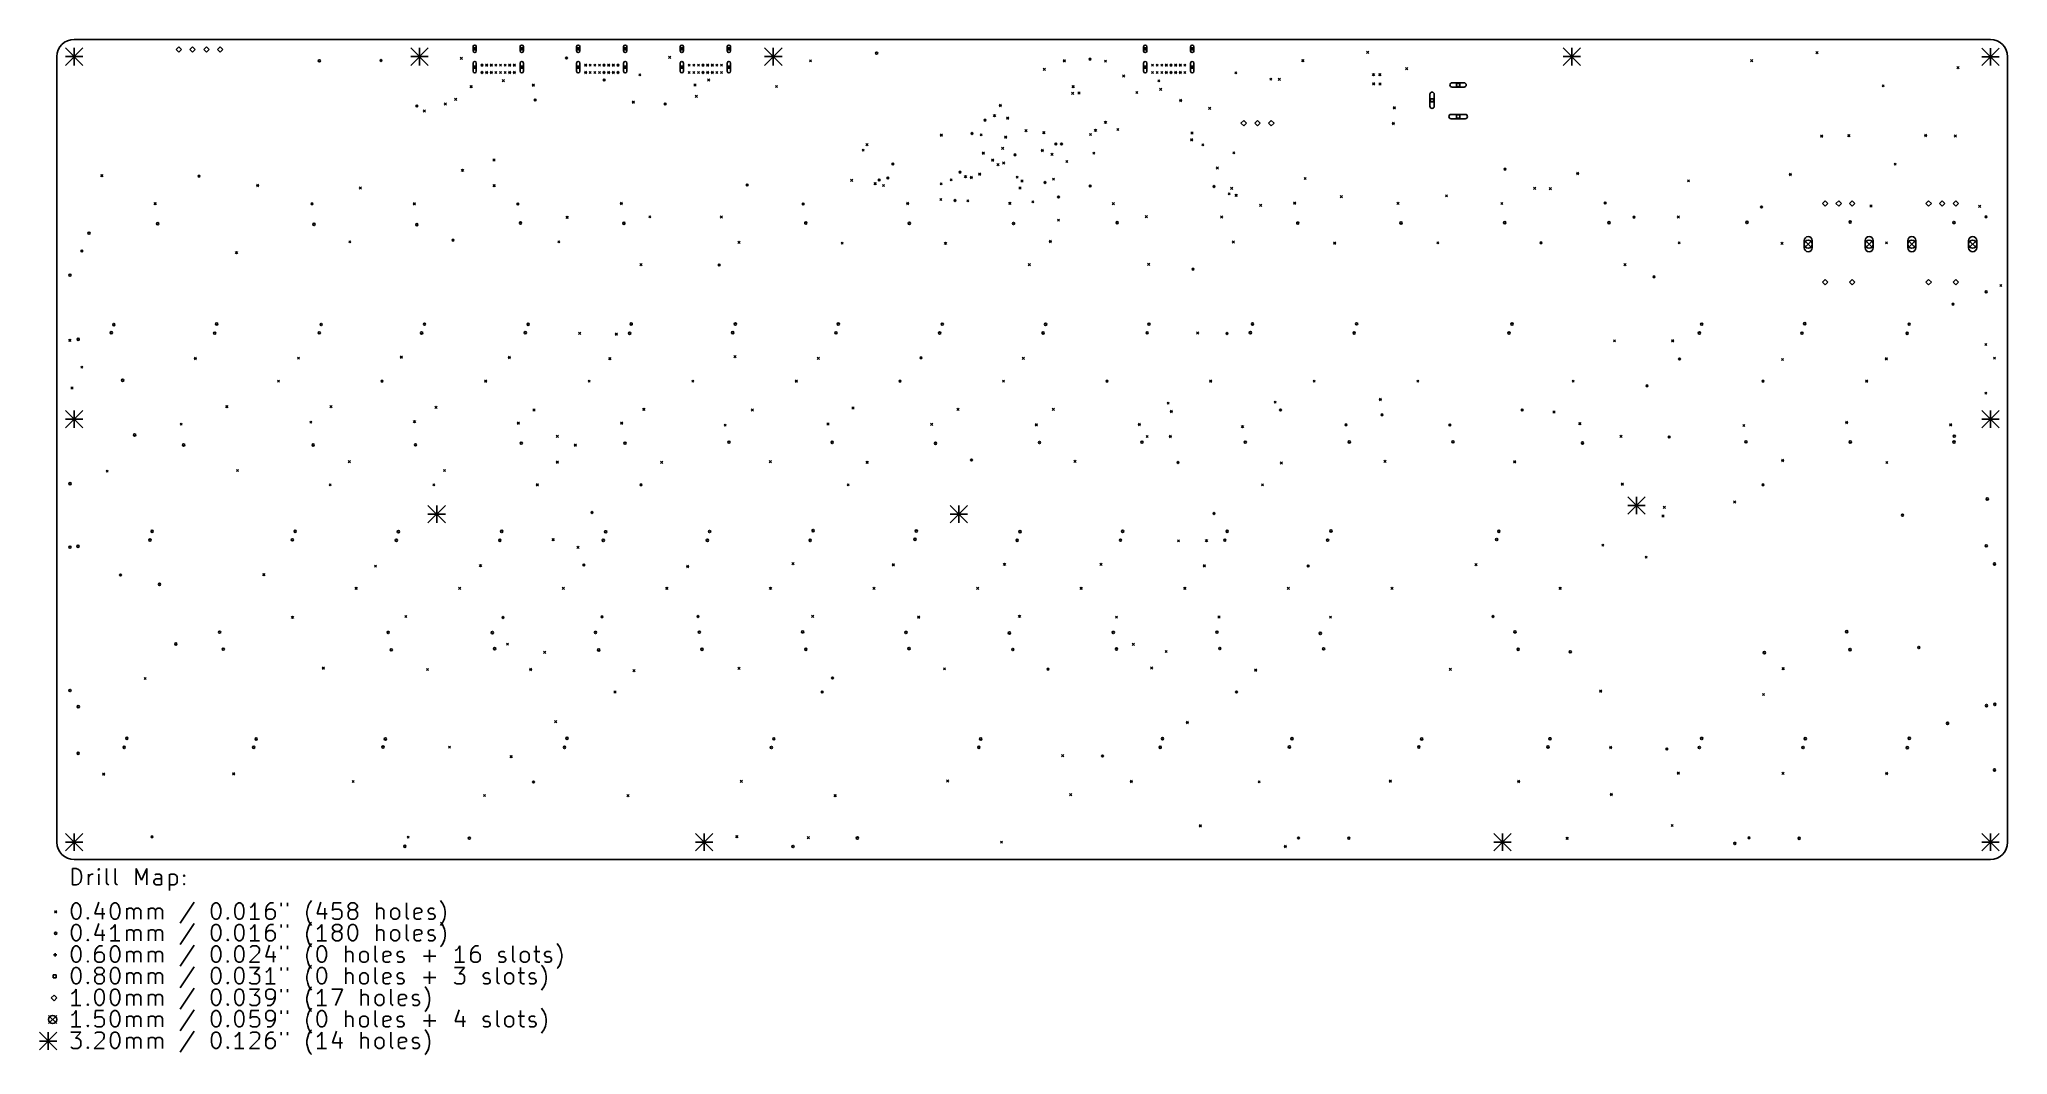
# Model space of a CAD drawing. Extents: x 16 to 378, y -238 to -52.
import ezdxf

# ---------------------------------------------------------------- set-up
doc = ezdxf.new("R2010")
doc.units = 0
doc.layers.add('BLACK', color=7, linetype='CONTINUOUS')

msp = doc.modelspace()

# ---------------------------------------------------------------- linework, layer by layer
at = {"layer": 'BLACK', "linetype": 'CONTINUOUS'}
for p, q in [((20.625, -53.1687), (23.825, -56.3687)), ((23.825, -53.1687), (20.625, -56.3687)), ((374.65, -51.6128), (22.225, -51.5938)), ((22.225, -53.1687), (22.225, -56.3687)), ((41.463, -52.967), (40.963, -53.467)), ((40.963, -53.467), (41.463, -53.967)), ((41.963, -53.467), (41.463, -52.967)), ((41.463, -53.967), (41.963, -53.467)), ((44.003, -52.967), (43.503, -53.467)), ((43.503, -53.467), (44.003, -53.967)), ((44.503, -53.467), (44.003, -52.967)), ((44.003, -53.967), (44.503, -53.467)), ((46.543, -52.967), (46.043, -53.467)), ((46.043, -53.467), (46.543, -53.967)), ((47.043, -53.467), (46.543, -52.967)), ((46.543, -53.967), (47.043, -53.467)), ((49.083, -52.967), (48.583, -53.467)), ((48.583, -53.467), (49.083, -53.967)), ((49.583, -53.467), (49.083, -52.967)), ((49.083, -53.967), (49.583, -53.467)), ((84.125, -53.1687), (87.325, -56.3687)), ((87.325, -53.1687), (84.125, -56.3687)), ((85.725, -53.1687), (85.725, -56.3687)), ((95.5875, -53.7297), (95.5875, -52.9297)), ((95.5875, -53.3297), (96.1875, -53.3297)), ((95.8875, -53.0297), (95.8875, -53.6297)), ((96.1875, -53.7297), (96.1875, -52.9297)), ((104.237, -53.7297), (104.237, -52.9297)), ((104.237, -53.3297), (104.837, -53.3297)), ((104.537, -53.0297), (104.537, -53.6297)), ((104.837, -53.7297), (104.837, -52.9297)), ((114.637, -53.7297), (114.637, -52.9297)), ((114.637, -53.3297), (115.237, -53.3297)), ((114.938, -53.0297), (114.938, -53.6297)), ((115.237, -53.7297), (115.237, -52.9297)), ((123.287, -53.7297), (123.287, -52.9297)), ((123.287, -53.3297), (123.887, -53.3297)), ((123.587, -53.0297), (123.587, -53.6297)), ((123.887, -53.7297), (123.887, -52.9297)), ((133.688, -53.7297), (133.688, -52.9297)), ((133.688, -53.3297), (134.287, -53.3297)), ((133.987, -53.0297), (133.987, -53.6297)), ((134.287, -53.7297), (134.287, -52.9297)), ((142.338, -53.7297), (142.338, -52.9297)), ((142.338, -53.3297), (142.938, -53.3297)), ((142.637, -53.0297), (142.637, -53.6297)), ((142.938, -53.7297), (142.938, -52.9297)), ((149.213, -53.1687), (152.412, -56.3687)), ((152.412, -53.1687), (149.213, -56.3687)), ((150.812, -53.1687), (150.812, -56.3687)), ((218.908, -53.7361), (218.908, -52.9361)), ((218.908, -53.3361), (219.508, -53.3361)), ((219.208, -53.0361), (219.208, -53.6361)), ((219.508, -53.7361), (219.508, -52.9361)), ((227.558, -53.7361), (227.558, -52.9361)), ((227.558, -53.3361), (228.158, -53.3361)), ((227.858, -53.0361), (227.858, -53.6361)), ((228.158, -53.7361), (228.158, -52.9361)), ((259.921, -53.775), (260.321, -54.175)), ((260.321, -53.775), (259.921, -54.175)), ((296.056, -53.1687), (299.256, -56.3687)), ((299.256, -53.1687), (296.056, -56.3687)), ((297.656, -53.1687), (297.656, -56.3687)), ((342.573, -53.8512), (342.973, -54.2512)), ((342.973, -53.8512), (342.573, -54.2512)), ((373.05, -53.2132), (376.25, -56.4132)), ((376.25, -53.2132), (373.05, -56.4132)), ((374.65, -53.2132), (374.65, -56.4132)), ((19.05, -54.7687), (19.05, -76.2)), ((20.625, -54.7687), (23.825, -54.7687)), ((78.4447, -55.2736), (78.8447, -55.6736)), ((78.8447, -55.2736), (78.4447, -55.6736)), ((84.125, -54.7687), (87.325, -54.7687)), ((93.2339, -54.8799), (93.6339, -55.2799)), ((93.6339, -54.8799), (93.2339, -55.2799)), ((95.5875, -57.4597), (95.5875, -55.9597)), ((95.5875, -56.7097), (96.1875, -56.7097)), ((95.8875, -56.4097), (95.8875, -57.0097)), ((96.1875, -57.4597), (96.1875, -55.9597)), ((97.0375, -56.1397), (97.4375, -56.5397)), ((97.4375, -56.1397), (97.0375, -56.5397)), ((97.0375, -57.4898), (97.4375, -57.8897)), ((97.4375, -57.4898), (97.0375, -57.8897)), ((97.8875, -56.1397), (98.2875, -56.5397)), ((98.2875, -56.1397), (97.8875, -56.5397)), ((97.8875, -57.4898), (98.2875, -57.8897)), ((98.2875, -57.4898), (97.8875, -57.8897)), ((98.7375, -56.1397), (99.1375, -56.5397)), ((99.1375, -56.1397), (98.7375, -56.5397)), ((98.7375, -57.4898), (99.1375, -57.8897)), ((99.1375, -57.4898), (98.7375, -57.8897)), ((99.5875, -56.1397), (99.9875, -56.5397)), ((99.9875, -56.1397), (99.5875, -56.5397)), ((99.5875, -57.4898), (99.9875, -57.8897)), ((99.9875, -57.4898), (99.5875, -57.8897)), ((100.438, -56.1397), (100.837, -56.5397)), ((100.837, -56.1397), (100.438, -56.5397)), ((100.438, -57.4898), (100.837, -57.8897)), ((100.837, -57.4898), (100.438, -57.8897)), ((101.287, -56.1397), (101.688, -56.5397)), ((101.688, -56.1397), (101.287, -56.5397)), ((101.287, -57.4898), (101.688, -57.8897)), ((101.688, -57.4898), (101.287, -57.8897)), ((102.137, -56.1397), (102.537, -56.5397)), ((102.537, -56.1397), (102.137, -56.5397)), ((102.137, -57.4898), (102.537, -57.8897)), ((102.537, -57.4898), (102.137, -57.8897)), ((102.987, -56.1397), (103.387, -56.5397)), ((103.387, -56.1397), (102.987, -56.5397)), ((102.987, -57.4898), (103.387, -57.8897)), ((103.387, -57.4898), (102.987, -57.8897)), ((104.237, -57.4597), (104.237, -55.9597)), ((104.237, -56.7097), (104.837, -56.7097)), ((104.537, -56.4097), (104.537, -57.0097)), ((104.837, -57.4597), (104.837, -55.9597)), ((112.563, -54.8037), (112.963, -55.2037)), ((112.963, -54.8037), (112.563, -55.2037)), ((114.637, -57.4597), (114.637, -55.9597)), ((114.637, -56.7097), (115.237, -56.7097)), ((114.938, -56.4097), (114.938, -57.0097)), ((115.237, -57.4597), (115.237, -55.9597)), ((116.087, -56.1397), (116.487, -56.5397)), ((116.487, -56.1397), (116.087, -56.5397)), ((116.087, -57.4898), (116.487, -57.8897)), ((116.487, -57.4898), (116.087, -57.8897)), ((116.938, -56.1397), (117.337, -56.5397)), ((117.337, -56.1397), (116.938, -56.5397)), ((116.938, -57.4898), (117.337, -57.8897)), ((117.337, -57.4898), (116.938, -57.8897)), ((117.787, -56.1397), (118.188, -56.5397)), ((118.188, -56.1397), (117.787, -56.5397)), ((117.787, -57.4898), (118.188, -57.8897)), ((118.188, -57.4898), (117.787, -57.8897)), ((118.637, -56.1397), (119.037, -56.5397)), ((119.037, -56.1397), (118.637, -56.5397)), ((118.637, -57.4898), (119.037, -57.8897)), ((119.037, -57.4898), (118.637, -57.8897)), ((119.487, -56.1397), (119.887, -56.5397)), ((119.887, -56.1397), (119.487, -56.5397)), ((119.487, -57.4898), (119.887, -57.8897)), ((119.887, -57.4898), (119.487, -57.8897)), ((120.337, -56.1397), (120.737, -56.5397)), ((120.737, -56.1397), (120.337, -56.5397)), ((120.337, -57.4898), (120.737, -57.8897)), ((120.737, -57.4898), (120.337, -57.8897)), ((121.188, -56.1397), (121.587, -56.5397)), ((121.587, -56.1397), (121.188, -56.5397)), ((121.188, -57.4898), (121.587, -57.8897)), ((121.587, -57.4898), (121.188, -57.8897)), ((122.037, -56.1397), (122.438, -56.5397)), ((122.438, -56.1397), (122.037, -56.5397)), ((122.037, -57.4898), (122.438, -57.8897)), ((122.438, -57.4898), (122.037, -57.8897)), ((123.287, -57.4597), (123.287, -55.9597)), ((123.287, -56.7097), (123.887, -56.7097)), ((123.587, -56.4097), (123.587, -57.0097)), ((123.887, -57.4597), (123.887, -55.9597)), ((126.058, -57.9101), (126.458, -58.3101)), ((126.458, -57.9101), (126.058, -58.3101)), ((131.55, -54.7021), (131.95, -55.1021)), ((131.95, -54.7021), (131.55, -55.1021)), ((133.688, -57.4597), (133.688, -55.9597)), ((133.688, -56.7097), (134.287, -56.7097)), ((133.987, -56.4097), (133.987, -57.0097)), ((134.287, -57.4597), (134.287, -55.9597)), ((135.137, -56.1397), (135.537, -56.5397)), ((135.537, -56.1397), (135.137, -56.5397)), ((135.137, -57.4898), (135.537, -57.8897)), ((135.537, -57.4898), (135.137, -57.8897)), ((135.987, -56.1397), (136.387, -56.5397)), ((136.387, -56.1397), (135.987, -56.5397)), ((135.987, -57.4898), (136.387, -57.8897)), ((136.387, -57.4898), (135.987, -57.8897)), ((136.838, -56.1397), (137.237, -56.5397)), ((137.237, -56.1397), (136.838, -56.5397)), ((136.838, -57.4898), (137.237, -57.8897)), ((137.237, -57.4898), (136.838, -57.8897)), ((137.688, -56.1397), (138.088, -56.5397)), ((138.088, -56.1397), (137.688, -56.5397)), ((137.688, -57.4898), (138.088, -57.8897)), ((138.088, -57.4898), (137.688, -57.8897)), ((138.537, -56.1397), (138.938, -56.5397)), ((138.938, -56.1397), (138.537, -56.5397)), ((138.537, -57.4898), (138.938, -57.8897)), ((138.938, -57.4898), (138.537, -57.8897)), ((139.387, -56.1397), (139.787, -56.5397)), ((139.787, -56.1397), (139.387, -56.5397)), ((139.387, -57.4898), (139.787, -57.8897)), ((139.787, -57.4898), (139.387, -57.8897)), ((140.237, -56.1397), (140.637, -56.5397)), ((140.637, -56.1397), (140.237, -56.5397)), ((140.237, -57.4898), (140.637, -57.8897)), ((140.637, -57.4898), (140.237, -57.8897)), ((141.088, -56.1397), (141.487, -56.5397)), ((141.487, -56.1397), (141.088, -56.5397)), ((141.088, -57.4898), (141.487, -57.8897)), ((141.487, -57.4898), (141.088, -57.8897)), ((142.338, -57.4597), (142.338, -55.9597)), ((142.338, -56.7097), (142.938, -56.7097)), ((142.637, -56.4097), (142.637, -57.0097)), ((142.938, -57.4597), (142.938, -55.9597)), ((149.213, -54.7687), (152.412, -54.7687)), ((157.458, -55.3498), (157.858, -55.7498)), ((157.858, -55.3498), (157.458, -55.7498)), ((200.47, -56.8916), (200.87, -57.2916)), ((200.87, -56.8916), (200.47, -57.2916)), ((204.138, -55.3269), (204.538, -55.7269)), ((204.538, -55.3269), (204.138, -55.7269)), ((208.867, -55.045), (209.267, -55.445)), ((209.267, -55.045), (208.867, -55.445)), ((211.712, -55.4006), (212.112, -55.8006)), ((212.112, -55.4006), (211.712, -55.8006)), ((218.908, -57.4661), (218.908, -55.9661)), ((218.908, -56.7161), (219.508, -56.7161)), ((219.208, -56.4161), (219.208, -57.0161)), ((219.508, -57.4661), (219.508, -55.9661)), ((220.358, -56.1461), (220.758, -56.5461)), ((220.758, -56.1461), (220.358, -56.5461)), ((220.358, -57.4961), (220.758, -57.8961)), ((220.758, -57.4961), (220.358, -57.8961)), ((221.208, -56.1461), (221.608, -56.5461)), ((221.608, -56.1461), (221.208, -56.5461)), ((221.208, -57.4961), (221.608, -57.8961)), ((221.608, -57.4961), (221.208, -57.8961)), ((222.058, -56.1461), (222.458, -56.5461)), ((222.458, -56.1461), (222.058, -56.5461)), ((222.058, -57.4961), (222.458, -57.8961)), ((222.458, -57.4961), (222.058, -57.8961)), ((222.908, -56.1461), (223.308, -56.5461)), ((223.308, -56.1461), (222.908, -56.5461)), ((222.908, -57.4961), (223.308, -57.8961)), ((223.308, -57.4961), (222.908, -57.8961)), ((223.758, -56.1461), (224.158, -56.5461)), ((224.158, -56.1461), (223.758, -56.5461)), ((223.758, -57.4961), (224.158, -57.8961)), ((224.158, -57.4961), (223.758, -57.8961)), ((224.608, -56.1461), (225.008, -56.5461)), ((225.008, -56.1461), (224.608, -56.5461)), ((224.608, -57.4961), (225.008, -57.8961)), ((225.008, -57.4961), (224.608, -57.8961)), ((225.458, -56.1461), (225.858, -56.5461)), ((225.858, -56.1461), (225.458, -56.5461)), ((225.458, -57.4961), (225.858, -57.8961)), ((225.858, -57.4961), (225.458, -57.8961)), ((226.308, -56.1461), (226.708, -56.5461)), ((226.708, -56.1461), (226.308, -56.5461)), ((226.308, -57.4961), (226.708, -57.8961)), ((226.708, -57.4961), (226.308, -57.8961)), ((227.558, -57.4661), (227.558, -55.9661)), ((227.558, -56.7161), (228.158, -56.7161)), ((227.858, -56.4161), (227.858, -57.0161)), ((228.158, -57.4661), (228.158, -55.9661)), ((235.69, -57.5596), (236.09, -57.9596)), ((236.09, -57.5596), (235.69, -57.9596)), ((248.009, -55.299), (248.409, -55.699)), ((248.409, -55.299), (248.009, -55.699)), ((261.003, -57.8796), (261.403, -58.2796)), ((261.403, -57.8796), (261.003, -58.2796)), ((262.152, -57.8796), (262.552, -58.2796)), ((262.552, -57.8796), (262.152, -58.2796)), ((267.084, -56.7722), (267.484, -57.1722)), ((267.484, -56.7722), (267.084, -57.1722)), ((296.056, -54.7687), (299.256, -54.7687)), ((330.559, -55.3244), (330.959, -55.7244)), ((330.959, -55.3244), (330.559, -55.7244)), ((368.481, -56.5944), (368.881, -56.9944)), ((368.881, -56.5944), (368.481, -56.9944)), ((373.05, -54.8132), (376.25, -54.8132)), ((377.825, -76.2), (377.825, -54.7878)), ((95.0348, -60.0894), (95.4348, -60.4894)), ((95.4348, -60.0894), (95.0348, -60.4894)), ((100.956, -58.982), (101.355, -59.382)), ((101.355, -58.982), (100.956, -59.382)), ((106.49, -59.81), (106.89, -60.21)), ((106.89, -59.81), (106.49, -60.21)), ((119.505, -58.8804), (119.905, -59.2804)), ((119.905, -58.8804), (119.505, -59.2804)), ((136.208, -59.7897), (136.608, -60.1897)), ((136.608, -59.7897), (136.208, -60.1897)), ((138.713, -58.855), (139.113, -59.255)), ((139.113, -58.855), (138.713, -59.255)), ((151.184, -60.0742), (151.584, -60.4742)), ((151.584, -60.0742), (151.184, -60.4742)), ((205.672, -61.3137), (206.072, -61.7137)), ((206.072, -61.3137), (205.672, -61.7137)), ((205.764, -60.0894), (206.164, -60.4894)), ((206.164, -60.0894), (205.764, -60.4894)), ((206.846, -61.2528), (207.246, -61.6528)), ((207.246, -61.2528), (206.846, -61.6528)), ((215.052, -58.1311), (215.452, -58.5311)), ((215.452, -58.1311), (215.052, -58.5311)), ((217.465, -61.1537), (217.865, -61.5537)), ((217.865, -61.1537), (217.465, -61.5537)), ((221.529, -59.0201), (221.929, -59.4201)), ((221.929, -59.0201), (221.529, -59.4201)), ((221.847, -60.5949), (222.247, -60.9949)), ((222.247, -60.5949), (221.847, -60.9949)), ((242.126, -58.7178), (242.526, -59.1178)), ((242.526, -58.7178), (242.126, -59.1178)), ((243.681, -58.7331), (244.081, -59.1331)), ((244.081, -58.7331), (243.681, -59.1331)), ((261.024, -59.5814), (261.424, -59.9814)), ((261.424, -59.5814), (261.024, -59.9814)), ((262.187, -59.6018), (262.587, -60.0018)), ((262.587, -59.6018), (262.187, -60.0018)), ((277.863, -59.5809), (275.663, -59.5809)), ((277.863, -60.3809), (275.663, -60.3809)), ((277.046, -59.6981), (276.481, -59.6981)), ((276.481, -59.6981), (276.481, -60.2638)), ((276.481, -60.2638), (277.046, -60.2638)), ((277.046, -60.2638), (277.046, -59.6981)), ((354.74, -59.9472), (355.14, -60.3472)), ((355.14, -59.9472), (354.74, -60.3472)), ((85.06, -63.65), (85.46, -64.05)), ((85.46, -63.65), (85.06, -64.05)), ((86.43, -64.57), (86.83, -64.97)), ((86.83, -64.57), (86.43, -64.97)), ((90.3043, -63.2916), (90.7043, -63.6916)), ((90.7043, -63.2916), (90.3043, -63.6916)), ((92.2008, -62.4154), (92.6008, -62.8154)), ((92.6008, -62.4154), (92.2008, -62.8154)), ((106.81, -62.5532), (107.21, -62.9532)), ((107.21, -62.5532), (106.81, -62.9532)), ((124.875, -62.9393), (125.275, -63.3393)), ((125.275, -62.9393), (124.875, -63.3393)), ((130.712, -63.264), (131.112, -63.664)), ((131.112, -63.264), (130.712, -63.664)), ((136.452, -61.8725), (136.852, -62.2725)), ((136.852, -61.8725), (136.452, -62.2725)), ((192.38, -63.55), (192.78, -63.95)), ((192.78, -63.55), (192.38, -63.95)), ((225.54, -62.6447), (225.94, -63.0447)), ((225.94, -62.6447), (225.54, -63.0447)), ((230.864, -64.0874), (231.264, -64.4874)), ((231.264, -64.0874), (230.864, -64.4874)), ((264.839, -63.996), (265.239, -64.396)), ((265.239, -63.996), (264.839, -64.396)), ((271.563, -61.6809), (271.563, -63.8809)), ((272.246, -62.4981), (271.681, -62.4981)), ((271.681, -62.4981), (271.681, -63.0638)), ((271.681, -63.0638), (272.246, -63.0638)), ((272.246, -63.0638), (272.246, -62.4981)), ((272.363, -61.6809), (272.363, -63.8809)), ((187.163, -68.6975), (187.563, -69.0975)), ((187.563, -68.6975), (187.163, -69.0975)), ((189.54, -66.25), (189.94, -66.65)), ((189.94, -66.25), (189.54, -66.65)), ((191.28, -65.42), (191.68, -65.82)), ((191.68, -65.42), (191.28, -65.82)), ((193.71, -65.89), (194.11, -66.29)), ((194.11, -65.89), (193.71, -66.29)), ((197.082, -68.1768), (197.482, -68.5768)), ((197.482, -68.1768), (197.082, -68.5768)), ((200.358, -68.5578), (200.758, -68.9578)), ((200.758, -68.5578), (200.358, -68.9578)), ((209.858, -68.1133), (210.258, -68.5133)), ((210.258, -68.1133), (209.858, -68.5133)), ((211.7, -66.6649), (212.099, -67.0649)), ((212.099, -66.6649), (211.7, -67.0649)), ((213.973, -67.9736), (214.373, -68.3736)), ((214.373, -67.9736), (213.973, -68.3736)), ((227.613, -68.6086), (228.013, -69.0086)), ((228.013, -68.6086), (227.613, -69.0086)), ((237.322, -66.5204), (236.822, -67.0204)), ((236.822, -67.0204), (237.322, -67.5204)), ((237.822, -67.0204), (237.322, -66.5204)), ((237.322, -67.5204), (237.822, -67.0204)), ((239.862, -66.5204), (239.362, -67.0204)), ((239.362, -67.0204), (239.862, -67.5204)), ((240.362, -67.0204), (239.862, -66.5204)), ((239.862, -67.5204), (240.362, -67.0204)), ((242.402, -66.5204), (241.902, -67.0204)), ((241.902, -67.0204), (242.402, -67.5204)), ((242.902, -67.0204), (242.402, -66.5204)), ((242.402, -67.5204), (242.902, -67.0204)), ((264.646, -66.8662), (265.046, -67.2662)), ((265.046, -66.8662), (264.646, -67.2662)), ((278.063, -65.3809), (275.463, -65.3809)), ((278.063, -66.1809), (275.463, -66.1809)), ((277.046, -65.4981), (276.481, -65.4981)), ((276.481, -65.4981), (276.481, -66.0638)), ((276.481, -66.0638), (277.046, -66.0638)), ((277.046, -66.0638), (277.046, -65.4981)), ((167.15, -71.78), (167.55, -72.18)), ((167.55, -71.78), (167.15, -72.18)), ((167.84, -70.75), (168.24, -71.15)), ((168.24, -70.75), (167.84, -71.15)), ((181.524, -69.015), (181.924, -69.415)), ((181.924, -69.015), (181.524, -69.415)), ((188.827, -68.9388), (189.227, -69.3388)), ((189.227, -68.9388), (188.827, -69.3388)), ((189.243, -72.3322), (189.643, -72.7322)), ((189.643, -72.3322), (189.243, -72.7322)), ((192.789, -71.428), (193.189, -71.828)), ((193.189, -71.428), (192.789, -71.828)), ((193.33, -69.3734), (193.73, -69.7734)), ((193.73, -69.3734), (193.33, -69.7734)), ((200.079, -71.8344), (200.479, -72.2344)), ((200.479, -71.8344), (200.079, -72.2344)), ((202.577, -70.6406), (202.977, -71.0406)), ((202.977, -70.6406), (202.577, -71.0406)), ((203.627, -70.6406), (204.027, -71.0406)), ((204.027, -70.6406), (203.627, -71.0406)), ((208.944, -68.9007), (209.344, -69.3007)), ((209.344, -68.9007), (208.944, -69.3007)), ((209.568, -72.3119), (209.968, -72.7119)), ((209.968, -72.3119), (209.568, -72.7119)), ((227.562, -69.8786), (227.962, -70.2786)), ((227.962, -69.8786), (227.562, -70.2786)), ((229.594, -70.793), (229.994, -71.193)), ((229.994, -70.793), (229.594, -71.193)), ((235.309, -72.2662), (235.709, -72.6662)), ((235.709, -72.2662), (235.309, -72.6662)), ((343.434, -69.1953), (343.834, -69.5953)), ((343.834, -69.1953), (343.434, -69.5953)), ((348.405, -69.1166), (348.805, -69.5166)), ((348.805, -69.1166), (348.405, -69.5166)), ((362.55, -69.0785), (362.95, -69.4785)), ((362.95, -69.0785), (362.55, -69.4785)), ((367.996, -69.1522), (368.396, -69.5522)), ((368.396, -69.1522), (367.996, -69.5522)), ((93.4396, -75.4717), (93.8396, -75.8717)), ((93.8396, -75.4717), (93.4396, -75.8717)), ((99.241, -73.587), (99.641, -73.987)), ((99.641, -73.587), (99.241, -73.987)), ((172.581, -74.3185), (172.981, -74.7185)), ((172.981, -74.3185), (172.581, -74.7185)), ((184.95, -75.81), (185.35, -76.21)), ((185.35, -75.81), (184.95, -76.21)), ((190.95, -73.6), (191.35, -74)), ((191.35, -73.6), (190.95, -74)), ((191.926, -74.4252), (192.326, -74.8252)), ((192.326, -74.4252), (191.926, -74.8252)), ((192.976, -74.1255), (193.376, -74.5255)), ((193.376, -74.1255), (192.976, -74.5255)), ((195.05, -72.6218), (195.45, -73.0218)), ((195.45, -72.6218), (195.05, -73.0218)), ((201.882, -72.5202), (202.282, -72.9202)), ((202.282, -72.5202), (201.882, -72.9202)), ((204.6, -73.8664), (205, -74.2664)), ((205, -73.8664), (204.6, -74.2664)), ((232.261, -75.0348), (232.661, -75.4348)), ((232.661, -75.0348), (232.261, -75.4348)), ((285.169, -75.2634), (285.569, -75.6634)), ((285.569, -75.2634), (285.169, -75.6634)), ((356.939, -74.349), (357.339, -74.749)), ((357.339, -74.349), (356.939, -74.749)), ((19.05, -199.231), (19.05, -76.2)), ((27.0999, -76.4521), (27.4999, -76.8521)), ((27.4999, -76.4521), (27.0999, -76.8521)), ((44.9866, -76.5461), (45.3866, -76.9461)), ((45.3866, -76.5461), (44.9866, -76.9461)), ((55.7664, -78.2637), (56.1664, -78.6637)), ((56.1664, -78.2637), (55.7664, -78.6637)), ((74.6589, -78.7137), (75.0589, -79.1137)), ((75.0589, -78.7137), (74.6589, -79.1137)), ((99.2664, -78.3114), (99.6664, -78.7114)), ((99.6664, -78.3114), (99.2664, -78.7114)), ((145.804, -78.1895), (146.204, -78.5895)), ((146.204, -78.1895), (145.804, -78.5895)), ((165.032, -77.331), (165.432, -77.731)), ((165.432, -77.331), (165.032, -77.731)), ((169.345, -77.9293), (169.745, -78.3293)), ((169.745, -77.9293), (169.345, -78.3293)), ((170.07, -77.241), (170.47, -77.641)), ((170.47, -77.241), (170.07, -77.641)), ((170.889, -78.2555), (171.289, -78.6555)), ((171.289, -78.2555), (170.889, -78.6555)), ((171.677, -76.889), (172.077, -77.289)), ((172.077, -76.889), (171.677, -77.289)), ((181.488, -77.955), (181.888, -78.355)), ((181.888, -77.955), (181.488, -78.355)), ((183.33, -77.23), (183.73, -77.63)), ((183.73, -77.23), (183.33, -77.63)), ((185.956, -76.6471), (186.356, -77.0471)), ((186.356, -76.6471), (185.956, -77.0471)), ((187.04, -76.78), (187.44, -77.18)), ((187.44, -76.78), (187.04, -77.18)), ((188.573, -76.1778), (188.973, -76.5778)), ((188.973, -76.1778), (188.573, -76.5778)), ((195.456, -76.7366), (195.856, -77.1366)), ((195.856, -76.7366), (195.456, -77.1366)), ((195.977, -78.7305), (196.377, -79.1305)), ((196.377, -78.7305), (195.977, -79.1305)), ((196.345, -77.4478), (196.745, -77.8478)), ((196.745, -77.4478), (196.345, -77.8478)), ((200.587, -77.7272), (200.987, -78.1272)), ((200.987, -77.7272), (200.587, -78.1272)), ((202.136, -77.0922), (202.536, -77.4922)), ((202.536, -77.0922), (202.136, -77.4922)), ((208.893, -78.3622), (209.293, -78.7622)), ((209.293, -78.3622), (208.893, -78.7622)), ((231.677, -78.4638), (232.077, -78.8638)), ((232.077, -78.4638), (231.677, -78.8638)), ((234.902, -78.7854), (235.302, -79.1854)), ((235.302, -78.7854), (234.902, -79.1854)), ((248.415, -76.9652), (248.815, -77.3652)), ((248.815, -76.9652), (248.415, -77.3652)), ((290.65, -78.8), (291.05, -79.2)), ((291.05, -78.8), (290.65, -79.2)), ((293.505, -78.8397), (293.905, -79.2397)), ((293.905, -78.8397), (293.505, -79.2397)), ((298.555, -76.0508), (298.955, -76.4508)), ((298.955, -76.0508), (298.555, -76.4508)), ((318.936, -77.4128), (319.336, -77.8128)), ((319.336, -77.4128), (318.936, -77.8128)), ((337.666, -76.2489), (338.066, -76.6489)), ((338.066, -76.2489), (337.666, -76.6489)), ((377.825, -76.2), (377.825, -199.231)), ((36.9094, -81.6134), (37.3094, -82.0134)), ((37.3094, -81.6134), (36.9094, -82.0134)), ((65.7638, -81.6261), (66.1638, -82.0261)), ((66.1638, -81.6261), (65.7638, -82.0261)), ((84.5852, -81.6388), (84.9852, -82.0388)), ((84.9852, -81.6388), (84.5852, -82.0388)), ((103.635, -81.6515), (104.035, -82.0515)), ((104.035, -81.6515), (103.635, -82.0515)), ((122.672, -81.5753), (123.072, -81.9753)), ((123.072, -81.5753), (122.672, -81.9753)), ((156.099, -81.6769), (156.499, -82.0769)), ((156.499, -81.6769), (156.099, -82.0769)), ((175.327, -81.5753), (175.727, -81.9753)), ((175.727, -81.5753), (175.327, -81.9753)), ((181.435, -80.8539), (181.835, -81.2539)), ((181.835, -80.8539), (181.435, -81.2539)), ((184.011, -81.0267), (184.411, -81.4267)), ((184.411, -81.0267), (184.011, -81.4267)), ((186.378, -81.0902), (186.778, -81.4902)), ((186.778, -81.0902), (186.378, -81.4902)), ((194.123, -81.5499), (194.523, -81.9499)), ((194.523, -81.5499), (194.123, -81.9499)), ((198.352, -81.2578), (198.752, -81.6578)), ((198.752, -81.2578), (198.352, -81.6578)), ((203.051, -80.3688), (203.451, -80.7688)), ((203.451, -80.3688), (203.051, -80.7688)), ((213.16, -81.6134), (213.56, -82.0134)), ((213.56, -81.6134), (213.16, -82.0134)), ((234.445, -79.81), (234.845, -80.21)), ((234.845, -79.81), (234.445, -80.21)), ((235.741, -80.0894), (236.141, -80.4894)), ((236.141, -80.0894), (235.741, -80.4894)), ((240.241, -81.908), (240.641, -82.308)), ((240.641, -81.908), (240.241, -82.308)), ((246.485, -81.5245), (246.885, -81.9245)), ((246.885, -81.5245), (246.485, -81.9245)), ((255.095, -80.318), (255.495, -80.718)), ((255.495, -80.318), (255.095, -80.718)), ((265.509, -81.5372), (265.909, -81.9372)), ((265.909, -81.5372), (265.509, -81.9372)), ((274.425, -80.1656), (274.825, -80.5656)), ((274.825, -80.1656), (274.425, -80.5656)), ((284.61, -81.5753), (285.01, -81.9753)), ((285.01, -81.5753), (284.61, -81.9753)), ((303.609, -81.4864), (304.009, -81.8864)), ((304.009, -81.4864), (303.609, -81.8864)), ((332.362, -82.2103), (332.762, -82.6103)), ((332.762, -82.2103), (332.362, -82.6103)), ((344.25, -81.2562), (343.75, -81.7562)), ((343.75, -81.7562), (344.25, -82.2562)), ((344.75, -81.7562), (344.25, -81.2562)), ((344.25, -82.2562), (344.75, -81.7562)), ((346.75, -81.2562), (346.25, -81.7562)), ((346.25, -81.7562), (346.75, -82.2562)), ((347.25, -81.7562), (346.75, -81.2562)), ((346.75, -82.2562), (347.25, -81.7562)), ((349.25, -81.2562), (348.75, -81.7562)), ((348.75, -81.7562), (349.25, -82.2562)), ((349.75, -81.7562), (349.25, -81.2562)), ((349.25, -82.2562), (349.75, -81.7562)), ((352.492, -82.0325), (352.892, -82.4325)), ((352.892, -82.0325), (352.492, -82.4325)), ((363.3, -81.2562), (362.8, -81.7562)), ((362.8, -81.7562), (363.3, -82.2562)), ((363.8, -81.7562), (363.3, -81.2562)), ((363.3, -82.2562), (363.8, -81.7562)), ((365.8, -81.2562), (365.3, -81.7562)), ((365.3, -81.7562), (365.8, -82.2562)), ((366.3, -81.7562), (365.8, -81.2562)), ((365.8, -82.2562), (366.3, -81.7562)), ((368.3, -81.2562), (367.8, -81.7562)), ((367.8, -81.7562), (368.3, -82.2562)), ((368.8, -81.7562), (368.3, -81.2562)), ((368.3, -82.2562), (368.8, -81.7562)), ((372.469, -82.0833), (372.869, -82.4833)), ((372.869, -82.0833), (372.469, -82.4833)), ((112.695, -84.1077), (113.095, -84.5077)), ((113.095, -84.1077), (112.695, -84.5077)), ((127.895, -84.0289), (128.295, -84.4289)), ((128.295, -84.0289), (127.895, -84.4289)), ((141.062, -84.0543), (141.462, -84.4543)), ((141.462, -84.0543), (141.062, -84.4543)), ((203.076, -84.636), (203.476, -85.036)), ((203.476, -84.636), (203.076, -85.036)), ((219.223, -84.0035), (219.623, -84.4035)), ((219.623, -84.0035), (219.223, -84.4035)), ((233.081, -84.067), (233.481, -84.467)), ((233.481, -84.067), (233.081, -84.467)), ((308.905, -84.0899), (309.305, -84.4899)), ((309.305, -84.0899), (308.905, -84.4899)), ((317.071, -84.0518), (317.471, -84.4518)), ((317.471, -84.0518), (317.071, -84.4518)), ((373.637, -84.0264), (374.037, -84.4264)), ((374.037, -84.0264), (373.637, -84.4264)), ((23.422, -90.3002), (23.822, -90.7002)), ((23.822, -90.3002), (23.422, -90.7002)), ((72.7234, -88.6238), (73.1234, -89.0238)), ((73.1234, -88.6238), (72.7234, -89.0238)), ((91.6845, -88.3317), (92.0845, -88.7317)), ((92.0845, -88.3317), (91.6845, -88.7317)), ((111.154, -88.6365), (111.554, -89.0365)), ((111.554, -88.6365), (111.154, -89.0365)), ((144.313, -88.7127), (144.713, -89.1127)), ((144.713, -88.7127), (144.313, -89.1127)), ((163.287, -88.8651), (163.687, -89.2651)), ((163.687, -88.8651), (163.287, -89.2651)), ((182.274, -88.9159), (182.674, -89.3159)), ((182.674, -88.9159), (182.274, -89.3159)), ((201.552, -88.5603), (201.952, -88.9603)), ((201.952, -88.5603), (201.552, -88.9603)), ((235.207, -88.6441), (235.607, -89.0441)), ((235.607, -88.6441), (235.207, -89.0441)), ((253.861, -88.8829), (254.261, -89.2829)), ((254.261, -88.8829), (253.861, -89.2829)), ((272.835, -88.8016), (273.235, -89.2016)), ((273.235, -88.8016), (272.835, -89.2016)), ((291.803, -88.8067), (292.203, -89.2067)), ((292.203, -88.8067), (291.803, -89.2067)), ((317.219, -88.8016), (317.619, -89.2016)), ((317.619, -88.8016), (317.219, -89.2016)), ((336.111, -88.888), (336.511, -89.288)), ((336.511, -88.888), (336.111, -89.288)), ((340.4, -88.5062), (341.9, -90.0062)), ((341.9, -88.5062), (340.4, -90.0062)), ((340.4, -88.6063), (340.4, -89.9062)), ((341.9, -88.6063), (341.9, -89.9062)), ((351.6, -88.5062), (353.1, -90.0062)), ((353.1, -88.5062), (351.6, -90.0062)), ((351.6, -88.6063), (351.6, -89.9062)), ((353.1, -88.6063), (353.1, -89.9062)), ((355.339, -88.8067), (355.739, -89.2067)), ((355.739, -88.8067), (355.339, -89.2067)), ((359.45, -88.5062), (360.95, -90.0062)), ((360.95, -88.5062), (359.45, -90.0062)), ((359.45, -88.6063), (359.45, -89.9062)), ((360.95, -88.6063), (360.95, -89.9062)), ((370.65, -88.5062), (372.15, -90.0062)), ((372.15, -88.5062), (370.65, -90.0062)), ((370.65, -88.6063), (370.65, -89.9062)), ((372.15, -88.6063), (372.15, -89.9062)), ((51.8954, -90.605), (52.2954, -91.005)), ((52.2954, -90.605), (51.8954, -91.005)), ((126.272, -92.8275), (126.672, -93.2275)), ((126.672, -92.8275), (126.272, -93.2275)), ((140.643, -92.891), (141.043, -93.291)), ((141.043, -92.891), (140.643, -93.291)), ((197.71, -92.8275), (198.11, -93.2275)), ((198.11, -92.8275), (197.71, -93.2275)), ((219.637, -92.764), (220.037, -93.164)), ((220.037, -92.764), (219.637, -93.164)), ((227.806, -93.6378), (228.206, -94.0378)), ((228.206, -93.6378), (227.806, -94.0378)), ((307.248, -92.8275), (307.647, -93.2275)), ((307.647, -92.8275), (307.248, -93.2275)), ((312.601, -95.05), (313.001, -95.45)), ((313.001, -95.05), (312.601, -95.45)), ((344.25, -95.7562), (343.75, -96.2562)), ((343.75, -96.2562), (344.25, -96.7562)), ((344.75, -96.2562), (344.25, -95.7562)), ((344.25, -96.7562), (344.75, -96.2562)), ((349.25, -95.7562), (348.75, -96.2562)), ((348.75, -96.2562), (349.25, -96.7562)), ((349.75, -96.2562), (349.25, -95.7562)), ((349.25, -96.7562), (349.75, -96.2562)), ((363.3, -95.7562), (362.8, -96.2562)), ((362.8, -96.2562), (363.3, -96.7562)), ((363.8, -96.2562), (363.3, -95.7562)), ((363.3, -96.7562), (363.8, -96.2562)), ((368.3, -95.7562), (367.8, -96.2562)), ((367.8, -96.2562), (368.3, -96.7562)), ((368.8, -96.2562), (368.3, -95.7562)), ((368.3, -96.7562), (368.8, -96.2562)), ((376.38, -96.6502), (376.78, -97.0502)), ((376.78, -96.6502), (376.38, -97.0502)), ((367.567, -100.079), (367.967, -100.479)), ((367.967, -100.079), (367.567, -100.479)), ((21.2325, -106.749), (21.6325, -107.149)), ((21.6325, -106.749), (21.2325, -107.149)), ((115.002, -105.439), (115.402, -105.839)), ((115.402, -105.439), (115.002, -105.839)), ((121.745, -105.591), (122.145, -105.991)), ((122.145, -105.591), (121.745, -105.991)), ((228.664, -105.403), (229.064, -105.803)), ((229.064, -105.403), (228.664, -105.803)), ((234.054, -105.494), (234.454, -105.894)), ((234.454, -105.494), (234.054, -105.894)), ((305.311, -106.823), (305.711, -107.223)), ((305.711, -106.823), (305.311, -107.223)), ((316.03, -106.823), (316.43, -107.223)), ((316.43, -106.823), (316.03, -107.223)), ((373.622, -107.501), (374.022, -107.901)), ((374.022, -107.501), (373.622, -107.901)), ((23.4474, -111.687), (23.8474, -112.087)), ((23.8474, -111.687), (23.4474, -112.087)), ((44.3008, -110.087), (44.7008, -110.487)), ((44.7008, -110.087), (44.3008, -110.487)), ((63.2873, -110.011), (63.6873, -110.411)), ((63.6873, -110.011), (63.2873, -110.411)), ((82.2103, -109.82), (82.6103, -110.22)), ((82.6103, -109.82), (82.2103, -110.22)), ((102.073, -109.884), (102.473, -110.284)), ((102.473, -109.884), (102.073, -110.284)), ((120.539, -110.125), (120.939, -110.525)), ((120.939, -110.125), (120.539, -110.525)), ((143.579, -109.752), (143.979, -110.152)), ((143.979, -109.752), (143.579, -110.152)), ((158.88, -110.036), (159.28, -110.436)), ((159.28, -110.036), (158.88, -110.436)), ((177.778, -109.947), (178.178, -110.347)), ((178.178, -109.947), (177.778, -110.347)), ((196.604, -110.056), (197.004, -110.456)), ((197.004, -110.056), (196.604, -110.456)), ((317.27, -110.168), (317.67, -110.568)), ((317.67, -110.168), (317.27, -110.568)), ((336.208, -110.26), (336.608, -110.66)), ((336.608, -110.26), (336.208, -110.66)), ((355.329, -110.153), (355.729, -110.553)), ((355.729, -110.153), (355.329, -110.553)), ((375.202, -110.026), (375.602, -110.426)), ((375.602, -110.026), (375.202, -110.426)), ((21.6135, -115.492), (22.0135, -115.892)), ((22.0135, -115.492), (21.6135, -115.892)), ((59.5975, -114.259), (59.9975, -114.659)), ((59.9975, -114.259), (59.5975, -114.659)), ((78.6475, -114.259), (79.0475, -114.659)), ((79.0475, -114.259), (78.6475, -114.659)), ((97.6975, -114.259), (98.0975, -114.659)), ((98.0975, -114.259), (97.6975, -114.659)), ((116.747, -114.259), (117.147, -114.659)), ((117.147, -114.259), (116.747, -114.659)), ((135.797, -114.259), (136.197, -114.659)), ((136.197, -114.259), (135.797, -114.659)), ((154.847, -114.259), (155.248, -114.659)), ((155.248, -114.259), (154.847, -114.659)), ((173.897, -114.259), (174.297, -114.659)), ((174.297, -114.259), (173.897, -114.659)), ((192.947, -114.259), (193.347, -114.659)), ((193.347, -114.259), (192.947, -114.659)), ((211.998, -114.259), (212.397, -114.659)), ((212.397, -114.259), (211.998, -114.659)), ((231.047, -114.259), (231.447, -114.659)), ((231.447, -114.259), (231.047, -114.659)), ((250.097, -114.259), (250.498, -114.659)), ((250.498, -114.259), (250.097, -114.659)), ((269.147, -114.259), (269.548, -114.659)), ((269.548, -114.259), (269.147, -114.659)), ((297.722, -114.259), (298.123, -114.659)), ((298.123, -114.259), (297.722, -114.659)), ((311.303, -115.11), (311.703, -115.51)), ((311.703, -115.11), (311.303, -115.51)), ((332.647, -114.259), (333.047, -114.659)), ((333.047, -114.259), (332.647, -114.659)), ((351.697, -114.259), (352.097, -114.659)), ((352.097, -114.259), (351.697, -114.659)), ((50.092, -118.926), (50.492, -119.326)), ((50.492, -118.926), (50.092, -119.326)), ((69.269, -118.926), (69.669, -119.326)), ((69.669, -118.926), (69.269, -119.326)), ((88.573, -119.053), (88.973, -119.453)), ((88.973, -119.053), (88.573, -119.453)), ((126.8, -119.434), (127.2, -119.834)), ((127.2, -119.434), (126.8, -119.834)), ((165.281, -119.18), (165.681, -119.58)), ((165.681, -119.18), (165.281, -119.58)), ((184.585, -119.434), (184.985, -119.834)), ((184.985, -119.434), (184.585, -119.834)), ((202.111, -119.434), (202.511, -119.834)), ((202.511, -119.434), (202.111, -119.834)), ((223.229, -118.301), (223.629, -118.701)), ((223.629, -118.301), (223.229, -118.701)), ((242.914, -118.118), (243.314, -118.518)), ((243.314, -118.118), (242.914, -118.518)), ((262.238, -117.61), (262.638, -118.01)), ((262.638, -117.61), (262.238, -118.01)), ((373.627, -116.467), (374.027, -116.867)), ((374.027, -116.467), (373.627, -116.867)), ((20.625, -119.844), (23.825, -123.044)), ((23.825, -119.844), (20.625, -123.044)), ((20.625, -121.444), (23.825, -121.444)), ((22.225, -119.844), (22.225, -123.044)), ((41.71, -122.164), (42.11, -122.564)), ((42.11, -122.164), (41.71, -122.564)), ((65.5606, -121.783), (65.9606, -122.183)), ((65.9606, -121.783), (65.5606, -122.183)), ((84.6106, -121.707), (85.0106, -122.107)), ((85.0106, -121.707), (84.6106, -122.107)), ((103.724, -121.974), (104.124, -122.374)), ((104.124, -121.974), (103.724, -122.374)), ((106.607, -119.561), (107.007, -119.961)), ((107.007, -119.561), (106.607, -119.961)), ((122.736, -121.974), (123.136, -122.374)), ((123.136, -121.974), (122.736, -122.374)), ((141.761, -122.342), (142.161, -122.742)), ((142.161, -122.342), (141.761, -122.742)), ((146.739, -119.561), (147.139, -119.961)), ((147.139, -119.561), (146.739, -119.961)), ((160.684, -122.139), (161.084, -122.539)), ((161.084, -122.139), (160.684, -122.539)), ((179.721, -122.19), (180.121, -122.59)), ((180.121, -122.19), (179.721, -122.59)), ((198.999, -122.291), (199.399, -122.691)), ((199.399, -122.291), (198.999, -122.691)), ((217.935, -122.203), (218.335, -122.603)), ((218.335, -122.203), (217.935, -122.603)), ((223.828, -119.815), (224.228, -120.215)), ((224.228, -119.815), (223.828, -120.215)), ((236.909, -122.622), (237.309, -123.022)), ((237.309, -122.622), (236.909, -123.022)), ((243.894, -119.561), (244.294, -119.961)), ((244.294, -119.561), (243.894, -119.961)), ((255.934, -122.266), (256.334, -122.666)), ((256.334, -122.266), (255.934, -122.666)), ((262.563, -120.45), (262.963, -120.85)), ((262.963, -120.45), (262.563, -120.85)), ((275.034, -122.317), (275.434, -122.717)), ((275.434, -122.317), (275.034, -122.717)), ((288.344, -119.561), (288.744, -119.961)), ((288.744, -119.561), (288.344, -119.961)), ((294.186, -119.932), (294.586, -120.332)), ((294.586, -119.932), (294.186, -120.332)), ((298.936, -122.076), (299.336, -122.476)), ((299.336, -122.076), (298.936, -122.476)), ((329.111, -122.393), (329.511, -122.793)), ((329.511, -122.393), (329.111, -122.793)), ((348.021, -121.847), (348.421, -122.247)), ((348.421, -121.847), (348.021, -122.247)), ((367.135, -122.279), (367.535, -122.679)), ((367.535, -122.279), (367.135, -122.679)), ((373.05, -119.844), (376.25, -123.044)), ((376.25, -119.844), (373.05, -123.044)), ((373.05, -121.444), (376.25, -121.444)), ((374.65, -119.844), (374.65, -123.044)), ((110.9, -124.387), (111.3, -124.787)), ((111.3, -124.387), (110.9, -124.787)), ((114.189, -126.013), (114.589, -126.413)), ((114.589, -126.013), (114.189, -126.413)), ((219.383, -124.412), (219.783, -124.812)), ((219.783, -124.412), (219.383, -124.812)), ((223.635, -124.412), (224.035, -124.812)), ((224.035, -124.412), (223.635, -124.812)), ((306.52, -124.397), (306.92, -124.797)), ((306.92, -124.397), (306.52, -124.797)), ((315.38, -124.514), (315.78, -124.914)), ((315.78, -124.514), (315.38, -124.914)), ((72.6218, -129.061), (73.0218, -129.461)), ((73.0218, -129.061), (72.6218, -129.461)), ((110.874, -129.137), (111.274, -129.537)), ((111.274, -129.137), (110.874, -129.537)), ((130.077, -129.175), (130.477, -129.575)), ((130.477, -129.175), (130.077, -129.575)), ((150.066, -129.048), (150.466, -129.448)), ((150.466, -129.048), (150.066, -129.448)), ((167.872, -129.162), (168.272, -129.562)), ((168.272, -129.162), (167.872, -129.562)), ((187.049, -128.756), (187.449, -129.156)), ((187.449, -128.756), (187.049, -129.156)), ((206.099, -129.005), (206.499, -129.405)), ((206.499, -129.005), (206.099, -129.405)), ((225.037, -129.208), (225.437, -129.608)), ((225.437, -129.208), (225.037, -129.608)), ((244.036, -129.31), (244.436, -129.71)), ((244.436, -129.31), (244.036, -129.71)), ((263.117, -128.995), (263.517, -129.395)), ((263.517, -128.995), (263.117, -129.395)), ((286.972, -129.076), (287.372, -129.476)), ((287.372, -129.076), (286.972, -129.476)), ((336.253, -128.837), (336.653, -129.237)), ((336.653, -128.837), (336.253, -129.237)), ((355.395, -129.218), (355.795, -129.618)), ((355.795, -129.218), (355.395, -129.618)), ((28.0956, -130.788), (28.4956, -131.188)), ((28.4956, -130.788), (28.0956, -131.188)), ((52.0732, -130.686), (52.4732, -131.086)), ((52.4732, -130.686), (52.0732, -131.086)), ((69.1225, -133.309), (69.5225, -133.709)), ((69.5225, -133.309), (69.1225, -133.709)), ((88.1725, -133.309), (88.5725, -133.709)), ((88.5725, -133.309), (88.1725, -133.709)), ((90.1351, -130.686), (90.5351, -131.086)), ((90.5351, -130.686), (90.1351, -131.086)), ((107.222, -133.309), (107.622, -133.709)), ((107.622, -133.309), (107.222, -133.709)), ((126.272, -133.309), (126.672, -133.709)), ((126.672, -133.309), (126.272, -133.709)), ((164.373, -133.309), (164.772, -133.709)), ((164.772, -133.309), (164.373, -133.709)), ((240.572, -133.309), (240.972, -133.709)), ((240.972, -133.309), (240.572, -133.709)), ((306.772, -133.201), (307.172, -133.601)), ((307.172, -133.201), (306.772, -133.601)), ((332.647, -133.309), (333.047, -133.709)), ((333.047, -133.309), (332.647, -133.709)), ((87.3, -137.306), (90.5, -140.506)), ((90.5, -137.306), (87.3, -140.506)), ((88.9, -137.306), (88.9, -140.506)), ((183.344, -137.306), (186.544, -140.506)), ((186.544, -137.306), (183.344, -140.506)), ((184.944, -137.306), (184.944, -140.506)), ((307.962, -135.719), (311.162, -138.919)), ((311.162, -135.719), (307.962, -138.919)), ((307.962, -137.319), (311.162, -137.319)), ((309.562, -135.719), (309.562, -138.919)), ((314.481, -137.443), (314.881, -137.843)), ((314.881, -137.443), (314.481, -137.843)), ((327.412, -136.47), (327.812, -136.87)), ((327.812, -136.47), (327.412, -136.87)), ((87.3, -138.906), (90.5, -138.906)), ((117.25, -138.395), (117.65, -138.795)), ((117.65, -138.395), (117.25, -138.795)), ((183.344, -138.906), (186.544, -138.906)), ((231.664, -138.573), (232.064, -138.973)), ((232.064, -138.573), (231.664, -138.973)), ((314.232, -139.028), (314.632, -139.428)), ((314.632, -139.028), (314.232, -139.428)), ((110.133, -143.401), (110.533, -143.801)), ((110.533, -143.401), (110.133, -143.801)), ((114.684, -144.798), (115.084, -145.198)), ((115.084, -144.798), (114.684, -145.198)), ((225.128, -143.615), (225.528, -144.015)), ((225.528, -143.615), (225.128, -144.015)), ((230.29, -143.584), (230.69, -143.984)), ((230.69, -143.584), (230.29, -143.984)), ((303.173, -144.397), (303.573, -144.797)), ((303.573, -144.397), (303.173, -144.797)), ((77.4351, -148.276), (77.8351, -148.676)), ((77.8351, -148.276), (77.4351, -148.676)), ((96.7645, -148.161), (97.1645, -148.561)), ((97.1645, -148.161), (96.7645, -148.561)), ((115.764, -148.047), (116.164, -148.447)), ((116.164, -148.047), (115.764, -148.447)), ((134.864, -148.326), (135.264, -148.726)), ((135.264, -148.326), (134.864, -148.726)), ((154.245, -147.793), (154.645, -148.193)), ((154.645, -147.793), (154.245, -148.193)), ((172.698, -148.022), (173.098, -148.422)), ((173.098, -148.022), (172.698, -148.422)), ((193.119, -147.933), (193.519, -148.333)), ((193.519, -147.933), (193.119, -148.333)), ((210.879, -147.918), (211.279, -148.318)), ((211.279, -147.918), (210.879, -148.318)), ((229.878, -148.202), (230.278, -148.602)), ((230.278, -148.202), (229.878, -148.602)), ((248.969, -148.243), (249.369, -148.643)), ((249.369, -148.243), (248.969, -148.643)), ((279.86, -148.004), (280.26, -148.404)), ((280.26, -148.004), (279.86, -148.404)), ((311.13, -146.612), (311.53, -147.012)), ((311.53, -146.612), (311.13, -147.012)), ((30.5594, -149.889), (30.9594, -150.289)), ((30.9594, -149.889), (30.5594, -150.289)), ((56.8992, -149.838), (57.2992, -150.238)), ((57.2992, -149.838), (56.8992, -150.238)), ((73.885, -152.359), (74.285, -152.759)), ((74.285, -152.359), (73.885, -152.759)), ((92.935, -152.359), (93.335, -152.759)), ((93.335, -152.359), (92.935, -152.759)), ((111.985, -152.359), (112.385, -152.759)), ((112.385, -152.359), (111.985, -152.759)), ((131.035, -152.359), (131.435, -152.759)), ((131.435, -152.359), (131.035, -152.759)), ((150.085, -152.359), (150.485, -152.759)), ((150.485, -152.359), (150.085, -152.759)), ((169.135, -152.359), (169.535, -152.759)), ((169.535, -152.359), (169.135, -152.759)), ((188.185, -152.359), (188.585, -152.759)), ((188.585, -152.359), (188.185, -152.759)), ((207.235, -152.359), (207.635, -152.759)), ((207.635, -152.359), (207.235, -152.759)), ((226.285, -152.359), (226.685, -152.759)), ((226.685, -152.359), (226.285, -152.759)), ((245.335, -152.359), (245.735, -152.759)), ((245.735, -152.359), (245.335, -152.759)), ((264.385, -152.359), (264.785, -152.759)), ((264.785, -152.359), (264.385, -152.759)), ((295.341, -152.359), (295.741, -152.759)), ((295.741, -152.359), (295.341, -152.759)), ((62.1824, -157.661), (62.5824, -158.061)), ((62.5824, -157.661), (62.1824, -158.061)), ((83.0155, -157.526), (83.4155, -157.926)), ((83.4155, -157.526), (83.0155, -157.926)), ((100.905, -157.699), (101.305, -158.099)), ((101.305, -157.699), (100.905, -158.099)), ((119.094, -157.57), (119.494, -157.97)), ((119.494, -157.57), (119.094, -157.97)), ((136.764, -157.526), (137.164, -157.926)), ((137.164, -157.526), (136.764, -157.926)), ((157.859, -157.483), (158.259, -157.883)), ((158.259, -157.483), (157.859, -157.883)), ((177.349, -157.656), (177.749, -158.056)), ((177.749, -157.656), (177.349, -158.056)), ((195.885, -157.483), (196.285, -157.883)), ((196.285, -157.483), (195.885, -157.883)), ((213.729, -157.656), (214.129, -158.056)), ((214.129, -157.656), (213.729, -158.056)), ((232.571, -157.613), (232.971, -158.013)), ((232.971, -157.613), (232.571, -158.013)), ((253.099, -157.656), (253.499, -158.056)), ((253.499, -157.656), (253.099, -158.056)), ((282.985, -157.526), (283.385, -157.926)), ((283.385, -157.526), (282.985, -157.926)), ((101.73, -162.604), (102.13, -163.004)), ((102.13, -162.604), (101.73, -163.004)), ((216.818, -162.634), (217.218, -163.034)), ((217.218, -162.634), (216.818, -163.034)), ((108.563, -164.118), (108.963, -164.518)), ((108.963, -164.118), (108.563, -164.518)), ((222.863, -163.96), (223.263, -164.36)), ((223.263, -163.96), (222.863, -164.36)), ((35.0806, -168.913), (35.4806, -169.313)), ((35.4806, -168.913), (35.0806, -169.313)), ((67.8593, -167.021), (68.2593, -167.421)), ((68.2593, -167.021), (67.8593, -167.421)), ((87.0236, -167.275), (87.4236, -167.675)), ((87.4236, -167.275), (87.0236, -167.675)), ((105.972, -167.262), (106.372, -167.662)), ((106.372, -167.262), (105.972, -167.662)), ((124.984, -167.491), (125.384, -167.891)), ((125.384, -167.491), (124.984, -167.891)), ((144.313, -167.059), (144.713, -167.459)), ((144.713, -167.059), (144.313, -167.459)), ((161.509, -168.824), (161.909, -169.224)), ((161.909, -168.824), (161.509, -169.224)), ((182.108, -167.148), (182.508, -167.548)), ((182.508, -167.148), (182.108, -167.548)), ((201.115, -167.211), (201.515, -167.611)), ((201.515, -167.211), (201.115, -167.611)), ((220.211, -166.993), (220.611, -167.393)), ((220.611, -166.993), (220.211, -167.393)), ((239.312, -167.384), (239.712, -167.784)), ((239.712, -167.384), (239.312, -167.784)), ((275.136, -167.242), (275.536, -167.642)), ((275.536, -167.242), (275.136, -167.642)), ((336.33, -167.13), (336.73, -167.53)), ((336.73, -167.13), (336.33, -167.53)), ((121.51, -171.409), (121.91, -171.809)), ((121.91, -171.409), (121.51, -171.809)), ((159.61, -171.409), (160.01, -171.809)), ((160.01, -171.409), (159.61, -171.809)), ((235.81, -171.409), (236.21, -171.809)), ((236.21, -171.409), (235.81, -171.809)), ((302.771, -171.25), (303.171, -171.65)), ((303.171, -171.25), (302.771, -171.65)), ((332.718, -171.86), (333.118, -172.26)), ((333.118, -171.86), (332.718, -172.26)), ((110.577, -176.874), (110.977, -177.274)), ((110.977, -176.874), (110.577, -177.274)), ((226.759, -177.008), (227.159, -177.408)), ((227.159, -177.008), (226.759, -177.408)), ((91.0622, -181.547), (91.4622, -181.947)), ((91.4622, -181.547), (91.0622, -181.947)), ((102.401, -183.31), (102.801, -183.71)), ((102.801, -183.31), (102.401, -183.71)), ((203.818, -183.112), (204.218, -183.512)), ((204.218, -183.112), (203.818, -183.512)), ((211.153, -183.183), (211.553, -183.583)), ((211.553, -183.183), (211.153, -183.583)), ((304.6, -181.613), (305, -182.013)), ((305, -181.613), (304.6, -182.013)), ((314.948, -181.898), (315.348, -182.298)), ((315.348, -181.898), (314.948, -182.298)), ((27.4352, -186.515), (27.8352, -186.915)), ((27.8352, -186.515), (27.4352, -186.915)), ((51.362, -186.465), (51.762, -186.865)), ((51.762, -186.465), (51.362, -186.865)), ((73.333, -187.862), (73.733, -188.262)), ((73.733, -187.862), (73.333, -188.262)), ((106.505, -187.963), (106.905, -188.363)), ((106.905, -187.963), (106.505, -188.363)), ((144.72, -187.849), (145.12, -188.249)), ((145.12, -187.849), (144.72, -188.249)), ((182.68, -187.785), (183.08, -188.185)), ((183.08, -187.785), (182.68, -188.185)), ((216.462, -187.862), (216.862, -188.262)), ((216.862, -187.862), (216.462, -188.262)), ((239.967, -187.928), (240.367, -188.328)), ((240.367, -187.928), (239.967, -188.328)), ((264.082, -187.801), (264.482, -188.201)), ((264.482, -187.801), (264.082, -188.201)), ((287.694, -187.867), (288.094, -188.267)), ((288.094, -187.867), (287.694, -188.267)), ((317.051, -186.333), (317.451, -186.733)), ((317.451, -186.333), (317.051, -186.733)), ((336.325, -186.368), (336.725, -186.768)), ((336.725, -186.368), (336.325, -186.768)), ((355.37, -186.393), (355.77, -186.793)), ((355.77, -186.393), (355.37, -186.793)), ((97.4884, -190.427), (97.8884, -190.827)), ((97.8884, -190.427), (97.4884, -190.827)), ((123.891, -190.459), (124.291, -190.859)), ((124.291, -190.459), (123.891, -190.859)), ((161.991, -190.459), (162.391, -190.859)), ((162.391, -190.459), (161.991, -190.859)), ((205.311, -190.275), (205.711, -190.675)), ((205.711, -190.275), (205.311, -190.675)), ((304.727, -190.249), (305.127, -190.649)), ((305.127, -190.249), (304.727, -190.649)), ((20.625, -197.631), (23.825, -200.831)), ((23.825, -197.631), (20.625, -200.831)), ((22.225, -197.631), (22.225, -200.831)), ((36.3455, -198.052), (36.7455, -198.452)), ((36.7455, -198.052), (36.3455, -198.452)), ((83.4422, -198.103), (83.8422, -198.503)), ((83.8422, -198.103), (83.4422, -198.503)), ((136.512, -197.631), (139.713, -200.831)), ((139.713, -197.631), (136.512, -200.831)), ((138.112, -197.631), (138.112, -200.831)), ((143.904, -198.001), (144.304, -198.401)), ((144.304, -198.001), (143.904, -198.401)), ((157.062, -198.179), (157.462, -198.579)), ((157.462, -198.179), (157.062, -198.579)), ((192.591, -199.033), (192.991, -199.433)), ((192.991, -199.033), (192.591, -199.433)), ((229.162, -196.015), (229.562, -196.415)), ((229.562, -196.015), (229.162, -196.415)), ((247.201, -198.24), (247.601, -198.64)), ((247.601, -198.24), (247.201, -198.64)), ((283.337, -197.631), (286.537, -200.831)), ((286.537, -197.631), (283.337, -200.831)), ((284.937, -197.631), (284.937, -200.831)), ((296.624, -198.316), (297.024, -198.716)), ((297.024, -198.316), (296.624, -198.716)), ((315.928, -195.964), (316.328, -196.364)), ((316.328, -195.964), (315.928, -196.364)), ((330.046, -198.215), (330.446, -198.615)), ((330.446, -198.215), (330.046, -198.615)), ((373.05, -197.631), (376.25, -200.831)), ((376.25, -197.631), (373.05, -200.831)), ((374.65, -197.631), (374.65, -200.831)), ((20.625, -199.231), (23.825, -199.231)), ((374.65, -202.406), (22.225, -202.406)), ((136.512, -199.231), (139.713, -199.231)), ((244.783, -199.825), (245.183, -200.225)), ((245.183, -199.825), (244.783, -200.225)), ((283.337, -199.231), (286.537, -199.231)), ((373.05, -199.231), (376.25, -199.231)), ((21.8893, -207.088), (21.8893, -204.088)), ((21.8893, -204.088), (22.6036, -204.088)), ((22.6036, -204.088), (23.0321, -204.231)), ((23.0321, -204.231), (23.3179, -204.517)), ((23.3179, -204.517), (23.4607, -204.803)), ((23.4607, -204.803), (23.6036, -205.374)), ((23.6036, -205.803), (23.4607, -206.374)), ((23.6036, -205.374), (23.6036, -205.803)), ((24.8893, -207.088), (24.8893, -205.088)), ((24.8893, -205.66), (25.0321, -205.374)), ((25.0321, -205.374), (25.175, -205.231)), ((25.175, -205.231), (25.4607, -205.088)), ((25.4607, -205.088), (25.7464, -205.088)), ((26.7464, -204.088), (26.6036, -204.231)), ((26.6036, -204.231), (26.7464, -204.374)), ((26.8893, -204.231), (26.7464, -204.088)), ((26.7464, -204.088), (26.7464, -204.374)), ((26.7464, -204.374), (26.8893, -204.231)), ((26.7464, -207.088), (26.7464, -205.088)), ((28.175, -206.66), (28.175, -204.088)), ((29.7464, -206.66), (29.7464, -204.088)), ((33.6036, -207.088), (33.6036, -204.088)), ((33.6036, -204.088), (34.6036, -206.231)), ((34.6036, -206.231), (35.6036, -204.088)), ((35.6036, -204.088), (35.6036, -207.088)), ((36.8893, -206.374), (37.0321, -206.088)), ((37.3179, -205.088), (37.0321, -205.231)), ((37.0321, -206.088), (37.3179, -205.946)), ((37.8893, -205.088), (37.3179, -205.088)), ((37.3179, -205.946), (38.0321, -205.946)), ((38.175, -205.231), (37.8893, -205.088)), ((38.0321, -205.946), (38.3179, -205.803)), ((38.3179, -205.517), (38.175, -205.231)), ((38.3179, -207.088), (38.3179, -205.517)), ((39.7464, -205.088), (39.7464, -208.088)), ((39.7464, -205.231), (40.0321, -205.088)), ((40.0321, -205.088), (40.6036, -205.088)), ((40.6036, -205.088), (40.8893, -205.231)), ((40.8893, -205.231), (41.0321, -205.374)), ((41.0321, -205.374), (41.175, -205.66)), ((41.175, -205.66), (41.175, -206.517)), ((42.3179, -205.374), (42.4607, -205.231)), ((42.4607, -205.517), (42.3179, -205.374)), ((42.4607, -205.231), (42.6036, -205.374)), ((42.4607, -205.231), (42.4607, -205.517)), ((42.6036, -205.374), (42.4607, -205.517)), ((22.6036, -207.088), (21.8893, -207.088)), ((23.0321, -206.946), (22.6036, -207.088)), ((23.3179, -206.66), (23.0321, -206.946)), ((23.4607, -206.374), (23.3179, -206.66)), ((28.3179, -206.946), (28.175, -206.66)), ((28.6036, -207.088), (28.3179, -206.946)), ((29.8893, -206.946), (29.7464, -206.66)), ((30.175, -207.088), (29.8893, -206.946)), ((36.8893, -206.66), (36.8893, -206.374)), ((37.0321, -206.946), (36.8893, -206.66)), ((37.3179, -207.088), (37.0321, -206.946)), ((38.0321, -207.088), (37.3179, -207.088)), ((38.3179, -206.946), (38.0321, -207.088)), ((40.0321, -207.088), (39.7464, -206.946)), ((40.6036, -207.088), (40.0321, -207.088)), ((40.8893, -206.946), (40.6036, -207.088)), ((41.0321, -206.803), (40.8893, -206.946)), ((41.175, -206.517), (41.0321, -206.803)), ((42.3179, -206.946), (42.4607, -206.803)), ((42.4607, -207.088), (42.3179, -206.946)), ((42.4607, -206.803), (42.6036, -206.946)), ((42.4607, -206.803), (42.4607, -207.088)), ((42.6036, -206.946), (42.4607, -207.088)), ((65.7464, -210.103), (65.8893, -209.96)), ((89.7464, -210.103), (89.6036, -209.96)), ((18.625, -211.831), (19.025, -212.231)), ((19.025, -211.831), (18.625, -212.231)), ((21.7464, -211.531), (21.8893, -210.96)), ((21.7464, -212.246), (21.7464, -211.531)), ((21.8893, -212.817), (21.7464, -212.246)), ((21.8893, -210.96), (22.0321, -210.674)), ((22.0321, -213.103), (21.8893, -212.817)), ((22.0321, -210.674), (22.175, -210.531)), ((22.175, -213.246), (22.0321, -213.103)), ((22.175, -210.531), (22.4607, -210.388)), ((22.4607, -213.388), (22.175, -213.246)), ((22.4607, -210.388), (22.7464, -210.388)), ((22.7464, -213.388), (22.4607, -213.388)), ((22.7464, -210.388), (23.0321, -210.531)), ((23.0321, -213.246), (22.7464, -213.388)), ((23.0321, -210.531), (23.175, -210.674)), ((23.175, -213.103), (23.0321, -213.246)), ((23.175, -210.674), (23.3179, -210.96)), ((23.3179, -212.817), (23.175, -213.103)), ((23.3179, -210.96), (23.4607, -211.531)), ((23.4607, -212.246), (23.3179, -212.817)), ((23.4607, -211.531), (23.4607, -212.246)), ((24.6036, -213.246), (24.7464, -213.103)), ((24.7464, -213.388), (24.6036, -213.246)), ((24.7464, -213.103), (24.8893, -213.246)), ((24.7464, -213.103), (24.7464, -213.388)), ((24.8893, -213.246), (24.7464, -213.388)), ((26.7464, -210.246), (26.0321, -212.388)), ((26.0321, -212.388), (27.8893, -212.388)), ((27.4607, -211.388), (27.4607, -213.388)), ((28.8893, -211.531), (29.0321, -210.96)), ((28.8893, -212.246), (28.8893, -211.531)), ((29.0321, -212.817), (28.8893, -212.246)), ((29.0321, -210.96), (29.175, -210.674)), ((29.175, -213.103), (29.0321, -212.817)), ((29.175, -210.674), (29.3179, -210.531)), ((29.3179, -213.246), (29.175, -213.103)), ((29.3179, -210.531), (29.6036, -210.388)), ((29.6036, -213.388), (29.3179, -213.246)), ((29.6036, -210.388), (29.8893, -210.388)), ((29.8893, -213.388), (29.6036, -213.388)), ((29.8893, -210.388), (30.175, -210.531)), ((30.175, -213.246), (29.8893, -213.388)), ((30.175, -210.531), (30.3179, -210.674)), ((30.3179, -213.103), (30.175, -213.246)), ((30.3179, -210.674), (30.4607, -210.96)), ((30.4607, -212.817), (30.3179, -213.103)), ((30.4607, -210.96), (30.6036, -211.531)), ((30.6036, -212.246), (30.4607, -212.817)), ((30.6036, -211.531), (30.6036, -212.246)), ((31.8893, -213.388), (31.8893, -211.388)), ((31.8893, -211.674), (32.0321, -211.531)), ((32.0321, -211.531), (32.3179, -211.388)), ((32.3179, -211.388), (32.7464, -211.388)), ((32.7464, -211.388), (33.0321, -211.531)), ((33.0321, -211.531), (33.175, -211.817)), ((33.175, -211.817), (33.3179, -211.531)), ((33.175, -211.817), (33.175, -213.388)), ((33.3179, -211.531), (33.6036, -211.388)), ((33.6036, -211.388), (34.0321, -211.388)), ((34.0321, -211.388), (34.3179, -211.531)), ((34.3179, -211.531), (34.4607, -211.817)), ((34.4607, -211.817), (34.4607, -213.388)), ((35.8893, -213.388), (35.8893, -211.388)), ((35.8893, -211.674), (36.0321, -211.531)), ((36.0321, -211.531), (36.3179, -211.388)), ((36.3179, -211.388), (36.7464, -211.388)), ((36.7464, -211.388), (37.0321, -211.531)), ((37.0321, -211.531), (37.175, -211.817)), ((37.175, -211.817), (37.3179, -211.531)), ((37.175, -211.817), (37.175, -213.388)), ((37.3179, -211.531), (37.6036, -211.388)), ((37.6036, -211.388), (38.0321, -211.388)), ((38.0321, -211.388), (38.3179, -211.531)), ((38.3179, -211.531), (38.4607, -211.817)), ((38.4607, -211.817), (38.4607, -213.388)), ((44.3179, -210.246), (41.7464, -214.103)), ((47.4607, -211.531), (47.6036, -210.96)), ((47.4607, -212.246), (47.4607, -211.531)), ((47.6036, -212.817), (47.4607, -212.246)), ((47.6036, -210.96), (47.7464, -210.674)), ((47.7464, -213.103), (47.6036, -212.817)), ((47.7464, -210.674), (47.8893, -210.531)), ((47.8893, -213.246), (47.7464, -213.103)), ((47.8893, -210.531), (48.175, -210.388)), ((48.175, -213.388), (47.8893, -213.246)), ((48.175, -210.388), (48.4607, -210.388)), ((48.4607, -213.388), (48.175, -213.388)), ((48.4607, -210.388), (48.7464, -210.531)), ((48.7464, -213.246), (48.4607, -213.388)), ((48.7464, -210.531), (48.8893, -210.674)), ((48.8893, -213.103), (48.7464, -213.246)), ((48.8893, -210.674), (49.0321, -210.96)), ((49.0321, -212.817), (48.8893, -213.103)), ((49.0321, -210.96), (49.175, -211.531)), ((49.175, -212.246), (49.0321, -212.817)), ((49.175, -211.531), (49.175, -212.246)), ((50.3179, -213.246), (50.4607, -213.103)), ((50.4607, -213.388), (50.3179, -213.246)), ((50.4607, -213.103), (50.6036, -213.246)), ((50.4607, -213.103), (50.4607, -213.388)), ((50.6036, -213.246), (50.4607, -213.388)), ((51.7464, -211.531), (51.8893, -210.96)), ((51.7464, -212.246), (51.7464, -211.531)), ((51.8893, -212.817), (51.7464, -212.246)), ((51.8893, -210.96), (52.0321, -210.674)), ((52.0321, -213.103), (51.8893, -212.817)), ((52.0321, -210.674), (52.175, -210.531)), ((52.175, -213.246), (52.0321, -213.103)), ((52.175, -210.531), (52.4607, -210.388)), ((52.4607, -213.388), (52.175, -213.246)), ((52.4607, -210.388), (52.7464, -210.388)), ((52.7464, -213.388), (52.4607, -213.388)), ((52.7464, -210.388), (53.0321, -210.531)), ((53.0321, -213.246), (52.7464, -213.388)), ((53.0321, -210.531), (53.175, -210.674)), ((53.175, -213.103), (53.0321, -213.246)), ((53.175, -210.674), (53.3179, -210.96)), ((53.3179, -212.817), (53.175, -213.103)), ((53.3179, -210.96), (53.4607, -211.531)), ((53.4607, -212.246), (53.3179, -212.817)), ((53.4607, -211.531), (53.4607, -212.246)), ((54.8893, -211.103), (54.6036, -211.246)), ((56.3179, -213.388), (54.6036, -213.388)), ((55.175, -210.817), (54.8893, -211.103)), ((55.4607, -210.388), (55.175, -210.817)), ((55.4607, -213.388), (55.4607, -210.388)), ((57.6036, -211.103), (57.4607, -211.674)), ((57.4607, -211.674), (57.4607, -212.817)), ((57.6036, -211.817), (57.4607, -212.103)), ((57.4607, -212.817), (57.6036, -213.103)), ((57.8893, -210.674), (57.6036, -211.103)), ((57.7464, -211.674), (57.6036, -211.817)), ((57.6036, -213.103), (57.7464, -213.246)), ((58.0321, -211.531), (57.7464, -211.674)), ((57.7464, -213.246), (58.0321, -213.388)), ((58.0321, -210.531), (57.8893, -210.674)), ((58.3179, -210.388), (58.0321, -210.531)), ((58.6036, -211.531), (58.0321, -211.531)), ((58.0321, -213.388), (58.6036, -213.388)), ((58.8893, -210.388), (58.3179, -210.388)), ((58.8893, -211.674), (58.6036, -211.531)), ((58.6036, -213.388), (58.8893, -213.246)), ((59.0321, -211.817), (58.8893, -211.674)), ((58.8893, -213.246), (59.0321, -213.103)), ((59.175, -212.103), (59.0321, -211.817)), ((59.0321, -213.103), (59.175, -212.817)), ((59.175, -212.817), (59.175, -212.103)), ((60.3179, -210.388), (60.3179, -210.96)), ((61.4607, -210.388), (61.4607, -210.96)), ((65.0321, -211.96), (65.175, -211.246)), ((65.0321, -212.531), (65.0321, -211.96)), ((65.175, -213.246), (65.0321, -212.531)), ((65.175, -211.246), (65.3179, -210.817)), ((65.3179, -213.674), (65.175, -213.246)), ((65.3179, -210.817), (65.4607, -210.531)), ((65.4607, -210.531), (65.7464, -210.103)), ((67.6036, -210.246), (66.8893, -212.388)), ((66.8893, -212.388), (68.7464, -212.388)), ((68.3179, -211.388), (68.3179, -213.388)), ((69.8893, -210.388), (69.7464, -211.817)), ((69.7464, -211.817), (69.8893, -211.674)), ((69.8893, -213.246), (69.7464, -213.103)), ((71.3179, -210.388), (69.8893, -210.388)), ((69.8893, -211.674), (70.175, -211.531)), ((70.175, -213.388), (69.8893, -213.246)), ((70.175, -211.531), (70.8893, -211.531)), ((70.8893, -213.388), (70.175, -213.388)), ((70.8893, -211.531), (71.175, -211.674)), ((71.175, -213.246), (70.8893, -213.388)), ((71.175, -211.674), (71.3179, -211.817)), ((71.3179, -213.103), (71.175, -213.246)), ((71.3179, -211.817), (71.4607, -212.103)), ((71.4607, -212.817), (71.3179, -213.103)), ((71.4607, -212.103), (71.4607, -212.817)), ((72.6036, -210.96), (72.7464, -210.674)), ((72.6036, -211.103), (72.6036, -210.96)), ((72.7464, -211.388), (72.6036, -211.103)), ((72.7464, -211.96), (72.6036, -212.246)), ((72.6036, -212.246), (72.6036, -212.817)), ((72.6036, -212.817), (72.7464, -213.103)), ((72.7464, -210.674), (72.8893, -210.531)), ((72.8893, -211.531), (72.7464, -211.388)), ((72.8893, -211.817), (72.7464, -211.96)), ((72.7464, -213.103), (72.8893, -213.246)), ((72.8893, -210.531), (73.175, -210.388)), ((73.175, -211.674), (72.8893, -211.531)), ((73.175, -211.674), (72.8893, -211.817)), ((72.8893, -213.246), (73.175, -213.388)), ((73.175, -210.388), (73.7464, -210.388)), ((73.7464, -211.674), (73.175, -211.674)), ((73.175, -213.388), (73.7464, -213.388)), ((73.7464, -210.388), (74.0321, -210.531)), ((74.0321, -211.531), (73.7464, -211.674)), ((74.0321, -211.817), (73.7464, -211.674)), ((73.7464, -213.388), (74.0321, -213.246)), ((74.0321, -210.531), (74.175, -210.674)), ((74.175, -211.388), (74.0321, -211.531)), ((74.175, -211.96), (74.0321, -211.817)), ((74.0321, -213.246), (74.175, -213.103)), ((74.175, -210.674), (74.3179, -210.96)), ((74.3179, -211.103), (74.175, -211.388)), ((74.3179, -212.246), (74.175, -211.96)), ((74.175, -213.103), (74.3179, -212.817)), ((74.3179, -210.96), (74.3179, -211.103)), ((74.3179, -212.817), (74.3179, -212.246)), ((77.8893, -213.388), (77.8893, -210.388)), ((78.0321, -211.531), (77.8893, -211.674)), ((78.3179, -211.388), (78.0321, -211.531)), ((78.7464, -211.388), (78.3179, -211.388)), ((79.0321, -211.531), (78.7464, -211.388)), ((79.175, -211.817), (79.0321, -211.531)), ((79.175, -213.388), (79.175, -211.817)), ((80.4607, -211.96), (80.6036, -211.674)), ((80.4607, -212.817), (80.4607, -211.96)), ((80.6036, -213.103), (80.4607, -212.817)), ((80.6036, -211.674), (80.7464, -211.531)), ((80.7464, -213.246), (80.6036, -213.103)), ((80.7464, -211.531), (81.0321, -211.388)), ((81.0321, -213.388), (80.7464, -213.246)), ((81.0321, -211.388), (81.4607, -211.388)), ((81.4607, -213.388), (81.0321, -213.388)), ((81.4607, -211.388), (81.7464, -211.531)), ((81.7464, -213.246), (81.4607, -213.388)), ((81.7464, -211.531), (81.8893, -211.674)), ((81.8893, -213.103), (81.7464, -213.246)), ((81.8893, -211.674), (82.0321, -211.96)), ((82.0321, -212.817), (81.8893, -213.103)), ((82.0321, -211.96), (82.0321, -212.817)), ((83.3179, -212.96), (83.3179, -210.388)), ((83.4607, -213.246), (83.3179, -212.96)), ((83.7464, -213.388), (83.4607, -213.246)), ((84.7464, -211.817), (84.8893, -211.531)), ((84.7464, -212.96), (84.7464, -211.817)), ((86.175, -212.103), (84.7464, -212.388)), ((84.8893, -213.246), (84.7464, -212.96)), ((84.8893, -211.531), (85.175, -211.388)), ((85.175, -213.388), (84.8893, -213.246)), ((85.175, -211.388), (85.7464, -211.388)), ((85.7464, -213.388), (85.175, -213.388)), ((85.7464, -211.388), (86.0321, -211.531)), ((86.0321, -213.246), (85.7464, -213.388)), ((86.0321, -211.531), (86.175, -211.817)), ((86.175, -211.817), (86.175, -212.103)), ((87.3179, -211.817), (87.4607, -211.531)), ((87.3179, -211.96), (87.3179, -211.817)), ((87.4607, -212.246), (87.3179, -211.96)), ((87.3179, -213.246), (87.6036, -213.388)), ((87.4607, -211.531), (87.7464, -211.388)), ((87.7464, -212.388), (87.4607, -212.246)), ((87.6036, -213.388), (88.175, -213.388)), ((87.7464, -211.388), (88.175, -211.388)), ((88.175, -212.388), (87.7464, -212.388)), ((88.175, -211.388), (88.4607, -211.531)), ((88.4607, -212.531), (88.175, -212.388)), ((88.175, -213.388), (88.4607, -213.246)), ((88.6036, -212.817), (88.4607, -212.531)), ((88.4607, -213.246), (88.6036, -212.96)), ((88.6036, -212.96), (88.6036, -212.817)), ((90.0321, -210.531), (89.7464, -210.103)), ((90.175, -210.817), (90.0321, -210.531)), ((90.3179, -211.246), (90.175, -210.817)), ((90.175, -213.674), (90.3179, -213.246)), ((90.4607, -211.96), (90.3179, -211.246)), ((90.3179, -213.246), (90.4607, -212.531)), ((90.4607, -212.531), (90.4607, -211.96)), ((21.7464, -215.491), (21.8893, -214.92)), ((21.7464, -216.206), (21.7464, -215.491)), ((21.8893, -216.777), (21.7464, -216.206)), ((21.8893, -214.92), (22.0321, -214.634)), ((22.0321, -217.063), (21.8893, -216.777)), ((22.0321, -214.634), (22.175, -214.491)), ((22.175, -217.206), (22.0321, -217.063)), ((22.175, -214.491), (22.4607, -214.348)), ((22.4607, -214.348), (22.7464, -214.348)), ((22.7464, -214.348), (23.0321, -214.491)), ((23.0321, -214.491), (23.175, -214.634)), ((23.175, -217.063), (23.0321, -217.206)), ((23.175, -214.634), (23.3179, -214.92)), ((23.3179, -216.777), (23.175, -217.063)), ((23.3179, -214.92), (23.4607, -215.491)), ((23.4607, -216.206), (23.3179, -216.777)), ((23.4607, -215.491), (23.4607, -216.206)), ((24.6036, -217.206), (24.7464, -217.063)), ((24.7464, -217.063), (24.8893, -217.206)), ((24.7464, -217.063), (24.7464, -217.348)), ((26.7464, -214.206), (26.0321, -216.348)), ((26.0321, -216.348), (27.8893, -216.348)), ((27.4607, -215.348), (27.4607, -217.348)), ((29.175, -215.063), (28.8893, -215.206)), ((29.4607, -214.777), (29.175, -215.063)), ((29.7464, -214.348), (29.4607, -214.777)), ((29.7464, -217.348), (29.7464, -214.348)), ((31.8893, -217.348), (31.8893, -215.348)), ((31.8893, -215.634), (32.0321, -215.491)), ((32.0321, -215.491), (32.3179, -215.348)), ((32.3179, -215.348), (32.7464, -215.348)), ((32.7464, -215.348), (33.0321, -215.491)), ((33.0321, -215.491), (33.175, -215.777)), ((33.175, -215.777), (33.3179, -215.491)), ((33.175, -215.777), (33.175, -217.348)), ((33.3179, -215.491), (33.6036, -215.348)), ((33.6036, -215.348), (34.0321, -215.348)), ((34.0321, -215.348), (34.3179, -215.491)), ((34.3179, -215.491), (34.4607, -215.777)), ((34.4607, -215.777), (34.4607, -217.348)), ((35.8893, -217.348), (35.8893, -215.348)), ((35.8893, -215.634), (36.0321, -215.491)), ((36.0321, -215.491), (36.3179, -215.348)), ((36.3179, -215.348), (36.7464, -215.348)), ((36.7464, -215.348), (37.0321, -215.491)), ((37.0321, -215.491), (37.175, -215.777)), ((37.175, -215.777), (37.3179, -215.491)), ((37.175, -215.777), (37.175, -217.348)), ((37.3179, -215.491), (37.6036, -215.348)), ((37.6036, -215.348), (38.0321, -215.348)), ((38.0321, -215.348), (38.3179, -215.491)), ((38.3179, -215.491), (38.4607, -215.777)), ((38.4607, -215.777), (38.4607, -217.348)), ((44.3179, -214.206), (41.7464, -218.063)), ((47.4607, -215.491), (47.6036, -214.92)), ((47.4607, -216.206), (47.4607, -215.491)), ((47.6036, -216.777), (47.4607, -216.206)), ((47.6036, -214.92), (47.7464, -214.634)), ((47.7464, -217.063), (47.6036, -216.777)), ((47.7464, -214.634), (47.8893, -214.491)), ((47.8893, -217.206), (47.7464, -217.063)), ((47.8893, -214.491), (48.175, -214.348)), ((48.175, -214.348), (48.4607, -214.348)), ((48.4607, -214.348), (48.7464, -214.491)), ((48.7464, -214.491), (48.8893, -214.634)), ((48.8893, -217.063), (48.7464, -217.206)), ((48.8893, -214.634), (49.0321, -214.92)), ((49.0321, -216.777), (48.8893, -217.063)), ((49.0321, -214.92), (49.175, -215.491)), ((49.175, -216.206), (49.0321, -216.777)), ((49.175, -215.491), (49.175, -216.206)), ((50.3179, -217.206), (50.4607, -217.063)), ((50.4607, -217.063), (50.6036, -217.206)), ((50.4607, -217.063), (50.4607, -217.348)), ((51.7464, -215.491), (51.8893, -214.92)), ((51.7464, -216.206), (51.7464, -215.491)), ((51.8893, -216.777), (51.7464, -216.206)), ((51.8893, -214.92), (52.0321, -214.634)), ((52.0321, -217.063), (51.8893, -216.777)), ((52.0321, -214.634), (52.175, -214.491)), ((52.175, -217.206), (52.0321, -217.063)), ((52.175, -214.491), (52.4607, -214.348)), ((52.4607, -214.348), (52.7464, -214.348)), ((52.7464, -214.348), (53.0321, -214.491)), ((53.0321, -214.491), (53.175, -214.634)), ((53.175, -217.063), (53.0321, -217.206)), ((53.175, -214.634), (53.3179, -214.92)), ((53.3179, -216.777), (53.175, -217.063)), ((53.3179, -214.92), (53.4607, -215.491)), ((53.4607, -216.206), (53.3179, -216.777)), ((53.4607, -215.491), (53.4607, -216.206)), ((54.8893, -215.063), (54.6036, -215.206)), ((55.175, -214.777), (54.8893, -215.063)), ((55.4607, -214.348), (55.175, -214.777)), ((55.4607, -217.348), (55.4607, -214.348)), ((57.6036, -215.063), (57.4607, -215.634)), ((57.4607, -215.634), (57.4607, -216.777)), ((57.6036, -215.777), (57.4607, -216.063)), ((57.4607, -216.777), (57.6036, -217.063)), ((57.8893, -214.634), (57.6036, -215.063)), ((57.7464, -215.634), (57.6036, -215.777)), ((57.6036, -217.063), (57.7464, -217.206)), ((58.0321, -215.491), (57.7464, -215.634)), ((58.0321, -214.491), (57.8893, -214.634)), ((58.3179, -214.348), (58.0321, -214.491)), ((58.6036, -215.491), (58.0321, -215.491)), ((58.8893, -214.348), (58.3179, -214.348)), ((58.8893, -215.634), (58.6036, -215.491)), ((59.0321, -215.777), (58.8893, -215.634)), ((58.8893, -217.206), (59.0321, -217.063)), ((59.175, -216.063), (59.0321, -215.777)), ((59.0321, -217.063), (59.175, -216.777)), ((59.175, -216.777), (59.175, -216.063)), ((60.3179, -214.348), (60.3179, -214.92)), ((61.4607, -214.348), (61.4607, -214.92)), ((65.0321, -215.92), (65.175, -215.206)), ((65.0321, -216.491), (65.0321, -215.92)), ((65.175, -217.206), (65.0321, -216.491)), ((65.175, -215.206), (65.3179, -214.777)), ((65.4607, -213.96), (65.3179, -213.674)), ((65.3179, -214.777), (65.4607, -214.491)), ((65.7464, -214.388), (65.4607, -213.96)), ((65.4607, -214.491), (65.7464, -214.063)), ((65.7464, -214.063), (65.8893, -213.92)), ((65.8893, -214.531), (65.7464, -214.388)), ((67.175, -215.063), (66.8893, -215.206)), ((67.4607, -214.777), (67.175, -215.063)), ((67.7464, -214.348), (67.4607, -214.777)), ((67.7464, -217.348), (67.7464, -214.348)), ((69.7464, -214.92), (69.8893, -214.634)), ((69.7464, -215.063), (69.7464, -214.92)), ((69.8893, -215.348), (69.7464, -215.063)), ((69.8893, -215.92), (69.7464, -216.206)), ((69.7464, -216.206), (69.7464, -216.777)), ((69.7464, -216.777), (69.8893, -217.063)), ((69.8893, -214.634), (70.0321, -214.491)), ((70.0321, -215.491), (69.8893, -215.348)), ((70.0321, -215.777), (69.8893, -215.92)), ((69.8893, -217.063), (70.0321, -217.206)), ((70.0321, -214.491), (70.3179, -214.348)), ((70.3179, -215.634), (70.0321, -215.491)), ((70.3179, -215.634), (70.0321, -215.777)), ((70.3179, -214.348), (70.8893, -214.348)), ((70.8893, -215.634), (70.3179, -215.634)), ((70.8893, -214.348), (71.175, -214.491)), ((71.175, -215.491), (70.8893, -215.634)), ((71.175, -215.777), (70.8893, -215.634)), ((71.175, -214.491), (71.3179, -214.634)), ((71.3179, -215.348), (71.175, -215.491)), ((71.3179, -215.92), (71.175, -215.777)), ((71.175, -217.206), (71.3179, -217.063)), ((71.3179, -214.634), (71.4607, -214.92)), ((71.4607, -215.063), (71.3179, -215.348)), ((71.4607, -216.206), (71.3179, -215.92)), ((71.3179, -217.063), (71.4607, -216.777)), ((71.4607, -214.92), (71.4607, -215.063)), ((71.4607, -216.777), (71.4607, -216.206)), ((72.6036, -215.491), (72.7464, -214.92)), ((72.6036, -216.206), (72.6036, -215.491)), ((72.7464, -216.777), (72.6036, -216.206)), ((72.7464, -214.92), (72.8893, -214.634)), ((72.8893, -217.063), (72.7464, -216.777)), ((72.8893, -214.634), (73.0321, -214.491)), ((73.0321, -217.206), (72.8893, -217.063)), ((73.0321, -214.491), (73.3179, -214.348)), ((73.3179, -214.348), (73.6036, -214.348)), ((73.6036, -214.348), (73.8893, -214.491)), ((73.8893, -214.491), (74.0321, -214.634)), ((74.0321, -217.063), (73.8893, -217.206)), ((74.0321, -214.634), (74.175, -214.92)), ((74.175, -216.777), (74.0321, -217.063)), ((74.175, -214.92), (74.3179, -215.491)), ((74.3179, -216.206), (74.175, -216.777)), ((74.3179, -215.491), (74.3179, -216.206)), ((77.8893, -217.348), (77.8893, -214.348)), ((78.0321, -215.491), (77.8893, -215.634)), ((78.3179, -215.348), (78.0321, -215.491)), ((78.7464, -215.348), (78.3179, -215.348)), ((79.0321, -215.491), (78.7464, -215.348)), ((79.175, -215.777), (79.0321, -215.491)), ((79.175, -217.348), (79.175, -215.777)), ((80.4607, -215.92), (80.6036, -215.634)), ((80.4607, -216.777), (80.4607, -215.92)), ((80.6036, -217.063), (80.4607, -216.777)), ((80.6036, -215.634), (80.7464, -215.491)), ((80.7464, -217.206), (80.6036, -217.063)), ((80.7464, -215.491), (81.0321, -215.348)), ((81.0321, -215.348), (81.4607, -215.348)), ((81.4607, -215.348), (81.7464, -215.491)), ((81.7464, -215.491), (81.8893, -215.634)), ((81.8893, -217.063), (81.7464, -217.206)), ((81.8893, -215.634), (82.0321, -215.92)), ((82.0321, -216.777), (81.8893, -217.063)), ((82.0321, -215.92), (82.0321, -216.777)), ((83.3179, -216.92), (83.3179, -214.348)), ((83.4607, -217.206), (83.3179, -216.92)), ((84.7464, -215.777), (84.8893, -215.491)), ((84.7464, -216.92), (84.7464, -215.777)), ((86.175, -216.063), (84.7464, -216.348)), ((84.8893, -217.206), (84.7464, -216.92)), ((84.8893, -215.491), (85.175, -215.348)), ((85.175, -215.348), (85.7464, -215.348)), ((85.7464, -215.348), (86.0321, -215.491)), ((86.0321, -215.491), (86.175, -215.777)), ((86.175, -215.777), (86.175, -216.063)), ((87.3179, -215.777), (87.4607, -215.491)), ((87.3179, -215.92), (87.3179, -215.777)), ((87.4607, -216.206), (87.3179, -215.92)), ((87.4607, -215.491), (87.7464, -215.348)), ((87.7464, -216.348), (87.4607, -216.206)), ((87.7464, -215.348), (88.175, -215.348)), ((88.175, -216.348), (87.7464, -216.348)), ((88.175, -215.348), (88.4607, -215.491)), ((88.4607, -216.491), (88.175, -216.348)), ((88.6036, -216.777), (88.4607, -216.491)), ((88.4607, -217.206), (88.6036, -216.92)), ((88.6036, -216.92), (88.6036, -216.777)), ((89.7464, -214.063), (89.6036, -213.92)), ((89.6036, -214.531), (89.7464, -214.388)), ((89.7464, -214.388), (90.0321, -213.96)), ((90.0321, -214.491), (89.7464, -214.063)), ((90.0321, -213.96), (90.175, -213.674)), ((90.175, -214.777), (90.0321, -214.491)), ((90.3179, -215.206), (90.175, -214.777)), ((90.4607, -215.92), (90.3179, -215.206)), ((90.3179, -217.206), (90.4607, -216.491)), ((90.4607, -216.491), (90.4607, -215.92)), ((18.425, -219.951), (19.025, -219.951)), ((18.725, -219.651), (18.725, -220.251)), ((21.7464, -219.451), (21.8893, -218.88)), ((21.7464, -220.166), (21.7464, -219.451)), ((21.8893, -220.737), (21.7464, -220.166)), ((21.8893, -218.88), (22.0321, -218.594)), ((22.0321, -221.023), (21.8893, -220.737)), ((22.0321, -218.594), (22.175, -218.451)), ((22.4607, -217.348), (22.175, -217.206)), ((22.175, -218.451), (22.4607, -218.308)), ((22.7464, -217.348), (22.4607, -217.348)), ((22.4607, -218.308), (22.7464, -218.308)), ((23.0321, -217.206), (22.7464, -217.348)), ((22.7464, -218.308), (23.0321, -218.451)), ((23.0321, -218.451), (23.175, -218.594)), ((23.175, -218.594), (23.3179, -218.88)), ((23.3179, -220.737), (23.175, -221.023)), ((23.3179, -218.88), (23.4607, -219.451)), ((23.4607, -220.166), (23.3179, -220.737)), ((23.4607, -219.451), (23.4607, -220.166)), ((24.7464, -217.348), (24.6036, -217.206)), ((24.8893, -217.206), (24.7464, -217.348)), ((26.175, -219.023), (26.0321, -219.594)), ((26.0321, -219.594), (26.0321, -220.737)), ((26.175, -219.737), (26.0321, -220.023)), ((26.0321, -220.737), (26.175, -221.023)), ((26.4607, -218.594), (26.175, -219.023)), ((26.3179, -219.594), (26.175, -219.737)), ((26.6036, -219.451), (26.3179, -219.594)), ((26.6036, -218.451), (26.4607, -218.594)), ((26.8893, -218.308), (26.6036, -218.451)), ((27.175, -219.451), (26.6036, -219.451)), ((27.4607, -218.308), (26.8893, -218.308)), ((27.4607, -219.594), (27.175, -219.451)), ((27.6036, -219.737), (27.4607, -219.594)), ((27.7464, -220.023), (27.6036, -219.737)), ((27.6036, -221.023), (27.7464, -220.737)), ((27.7464, -220.737), (27.7464, -220.023)), ((30.6036, -217.348), (28.8893, -217.348)), ((28.8893, -219.451), (29.0321, -218.88)), ((28.8893, -220.166), (28.8893, -219.451)), ((29.0321, -220.737), (28.8893, -220.166)), ((29.0321, -218.88), (29.175, -218.594)), ((29.175, -221.023), (29.0321, -220.737)), ((29.175, -218.594), (29.3179, -218.451)), ((29.3179, -218.451), (29.6036, -218.308)), ((29.6036, -218.308), (29.8893, -218.308)), ((29.8893, -218.308), (30.175, -218.451)), ((30.175, -218.451), (30.3179, -218.594)), ((30.3179, -218.594), (30.4607, -218.88)), ((30.4607, -220.737), (30.3179, -221.023)), ((30.4607, -218.88), (30.6036, -219.451)), ((30.6036, -220.166), (30.4607, -220.737)), ((30.6036, -219.451), (30.6036, -220.166)), ((31.8893, -221.308), (31.8893, -219.308)), ((31.8893, -219.594), (32.0321, -219.451)), ((32.0321, -219.451), (32.3179, -219.308)), ((32.3179, -219.308), (32.7464, -219.308)), ((32.7464, -219.308), (33.0321, -219.451)), ((33.0321, -219.451), (33.175, -219.737)), ((33.175, -219.737), (33.3179, -219.451)), ((33.175, -219.737), (33.175, -221.308)), ((33.3179, -219.451), (33.6036, -219.308)), ((33.6036, -219.308), (34.0321, -219.308)), ((34.0321, -219.308), (34.3179, -219.451)), ((34.3179, -219.451), (34.4607, -219.737)), ((34.4607, -219.737), (34.4607, -221.308)), ((35.8893, -221.308), (35.8893, -219.308)), ((35.8893, -219.594), (36.0321, -219.451)), ((36.0321, -219.451), (36.3179, -219.308)), ((36.3179, -219.308), (36.7464, -219.308)), ((36.7464, -219.308), (37.0321, -219.451)), ((37.0321, -219.451), (37.175, -219.737)), ((37.175, -219.737), (37.3179, -219.451)), ((37.175, -219.737), (37.175, -221.308)), ((37.3179, -219.451), (37.6036, -219.308)), ((37.6036, -219.308), (38.0321, -219.308)), ((38.0321, -219.308), (38.3179, -219.451)), ((38.3179, -219.451), (38.4607, -219.737)), ((38.4607, -219.737), (38.4607, -221.308)), ((44.3179, -218.166), (41.7464, -222.023)), ((47.4607, -219.451), (47.6036, -218.88)), ((47.4607, -220.166), (47.4607, -219.451)), ((47.6036, -220.737), (47.4607, -220.166)), ((47.6036, -218.88), (47.7464, -218.594)), ((47.7464, -221.023), (47.6036, -220.737)), ((47.7464, -218.594), (47.8893, -218.451)), ((48.175, -217.348), (47.8893, -217.206)), ((47.8893, -218.451), (48.175, -218.308)), ((48.4607, -217.348), (48.175, -217.348)), ((48.175, -218.308), (48.4607, -218.308)), ((48.7464, -217.206), (48.4607, -217.348)), ((48.4607, -218.308), (48.7464, -218.451)), ((48.7464, -218.451), (48.8893, -218.594)), ((48.8893, -218.594), (49.0321, -218.88)), ((49.0321, -220.737), (48.8893, -221.023)), ((49.0321, -218.88), (49.175, -219.451)), ((49.175, -220.166), (49.0321, -220.737)), ((49.175, -219.451), (49.175, -220.166)), ((50.4607, -217.348), (50.3179, -217.206)), ((50.6036, -217.206), (50.4607, -217.348)), ((51.7464, -219.451), (51.8893, -218.88)), ((51.7464, -220.166), (51.7464, -219.451)), ((51.8893, -220.737), (51.7464, -220.166)), ((51.8893, -218.88), (52.0321, -218.594)), ((52.0321, -221.023), (51.8893, -220.737)), ((52.0321, -218.594), (52.175, -218.451)), ((52.4607, -217.348), (52.175, -217.206)), ((52.175, -218.451), (52.4607, -218.308)), ((52.7464, -217.348), (52.4607, -217.348)), ((52.4607, -218.308), (52.7464, -218.308)), ((53.0321, -217.206), (52.7464, -217.348)), ((52.7464, -218.308), (53.0321, -218.451)), ((53.0321, -218.451), (53.175, -218.594)), ((53.175, -218.594), (53.3179, -218.88)), ((53.3179, -220.737), (53.175, -221.023)), ((53.3179, -218.88), (53.4607, -219.451)), ((53.4607, -220.166), (53.3179, -220.737)), ((53.4607, -219.451), (53.4607, -220.166)), ((56.175, -219.594), (54.4607, -221.308)), ((56.3179, -217.348), (54.6036, -217.348)), ((54.6036, -218.594), (54.7464, -218.451)), ((54.7464, -218.451), (55.0321, -218.308)), ((55.0321, -218.308), (55.7464, -218.308)), ((55.7464, -218.308), (56.0321, -218.451)), ((56.0321, -218.451), (56.175, -218.594)), ((56.175, -218.594), (56.3179, -218.88)), ((56.3179, -219.166), (56.175, -219.594)), ((56.3179, -218.88), (56.3179, -219.166)), ((58.175, -218.166), (57.4607, -220.308)), ((57.4607, -220.308), (59.3179, -220.308)), ((57.7464, -217.206), (58.0321, -217.348)), ((58.0321, -217.348), (58.6036, -217.348)), ((58.6036, -217.348), (58.8893, -217.206)), ((58.8893, -219.308), (58.8893, -221.308)), ((60.3179, -218.308), (60.3179, -218.88)), ((61.4607, -218.308), (61.4607, -218.88)), ((65.0321, -219.88), (65.175, -219.166)), ((65.0321, -220.451), (65.0321, -219.88)), ((65.175, -221.166), (65.0321, -220.451)), ((65.3179, -217.634), (65.175, -217.206)), ((65.175, -219.166), (65.3179, -218.737)), ((65.4607, -217.92), (65.3179, -217.634)), ((65.3179, -218.737), (65.4607, -218.451)), ((65.7464, -218.348), (65.4607, -217.92)), ((65.4607, -218.451), (65.7464, -218.023)), ((65.7464, -218.023), (65.8893, -217.88)), ((65.8893, -218.491), (65.7464, -218.348)), ((68.6036, -217.348), (66.8893, -217.348)), ((66.8893, -219.451), (67.0321, -218.88)), ((66.8893, -220.166), (66.8893, -219.451)), ((67.0321, -220.737), (66.8893, -220.166)), ((67.0321, -218.88), (67.175, -218.594)), ((67.175, -221.023), (67.0321, -220.737)), ((67.175, -218.594), (67.3179, -218.451)), ((67.3179, -218.451), (67.6036, -218.308)), ((67.6036, -218.308), (67.8893, -218.308)), ((67.8893, -218.308), (68.175, -218.451)), ((68.175, -218.451), (68.3179, -218.594)), ((68.3179, -218.594), (68.4607, -218.88)), ((68.4607, -220.737), (68.3179, -221.023)), ((68.4607, -218.88), (68.6036, -219.451)), ((68.6036, -220.166), (68.4607, -220.737)), ((68.6036, -219.451), (68.6036, -220.166)), ((70.0321, -217.206), (70.3179, -217.348)), ((70.3179, -217.348), (70.8893, -217.348)), ((70.8893, -217.348), (71.175, -217.206)), ((72.175, -221.308), (72.175, -218.308)), ((72.3179, -219.451), (72.175, -219.594)), ((72.6036, -219.308), (72.3179, -219.451)), ((73.0321, -219.308), (72.6036, -219.308)), ((73.3179, -217.348), (73.0321, -217.206)), ((73.3179, -219.451), (73.0321, -219.308)), ((73.6036, -217.348), (73.3179, -217.348)), ((73.4607, -219.737), (73.3179, -219.451)), ((73.4607, -221.308), (73.4607, -219.737)), ((73.8893, -217.206), (73.6036, -217.348)), ((74.7464, -219.88), (74.8893, -219.594)), ((74.7464, -220.737), (74.7464, -219.88)), ((74.8893, -221.023), (74.7464, -220.737)), ((74.8893, -219.594), (75.0321, -219.451)), ((75.0321, -219.451), (75.3179, -219.308)), ((75.3179, -219.308), (75.7464, -219.308)), ((75.7464, -219.308), (76.0321, -219.451)), ((76.0321, -219.451), (76.175, -219.594)), ((76.175, -219.594), (76.3179, -219.88)), ((76.3179, -220.737), (76.175, -221.023)), ((76.3179, -219.88), (76.3179, -220.737)), ((77.6036, -220.88), (77.6036, -218.308)), ((79.0321, -219.737), (79.175, -219.451)), ((79.0321, -220.88), (79.0321, -219.737)), ((80.4607, -220.023), (79.0321, -220.308)), ((79.175, -219.451), (79.4607, -219.308)), ((79.4607, -219.308), (80.0321, -219.308)), ((80.0321, -219.308), (80.3179, -219.451)), ((80.3179, -219.451), (80.4607, -219.737)), ((80.4607, -219.737), (80.4607, -220.023)), ((81.0321, -217.348), (80.7464, -217.206)), ((81.4607, -217.348), (81.0321, -217.348)), ((81.7464, -217.206), (81.4607, -217.348)), ((81.6036, -219.737), (81.7464, -219.451)), ((81.6036, -219.88), (81.6036, -219.737)), ((81.7464, -220.166), (81.6036, -219.88)), ((81.7464, -219.451), (82.0321, -219.308)), ((82.0321, -220.308), (81.7464, -220.166)), ((82.0321, -219.308), (82.4607, -219.308)), ((82.4607, -220.308), (82.0321, -220.308)), ((82.4607, -219.308), (82.7464, -219.451)), ((82.7464, -220.451), (82.4607, -220.308)), ((82.8893, -220.737), (82.7464, -220.451)), ((82.8893, -220.88), (82.8893, -220.737)), ((83.7464, -217.348), (83.4607, -217.206)), ((85.175, -217.348), (84.8893, -217.206)), ((85.7464, -217.348), (85.175, -217.348)), ((86.0321, -217.206), (85.7464, -217.348)), ((86.4607, -220.166), (88.7464, -220.166)), ((87.3179, -217.206), (87.6036, -217.348)), ((87.6036, -217.348), (88.175, -217.348)), ((87.6036, -221.308), (87.6036, -219.023)), ((88.175, -217.348), (88.4607, -217.206)), ((89.6036, -218.491), (89.7464, -218.348)), ((89.7464, -218.348), (90.0321, -217.92)), ((90.0321, -217.92), (90.175, -217.634)), ((90.175, -217.634), (90.3179, -217.206)), ((92.6036, -219.023), (92.3179, -219.166)), ((92.8893, -218.737), (92.6036, -219.023)), ((93.175, -218.308), (92.8893, -218.737)), ((93.175, -221.308), (93.175, -218.308)), ((95.3179, -219.023), (95.175, -219.594)), ((95.175, -219.594), (95.175, -220.737)), ((95.3179, -219.737), (95.175, -220.023)), ((95.175, -220.737), (95.3179, -221.023)), ((95.6036, -218.594), (95.3179, -219.023)), ((95.4607, -219.594), (95.3179, -219.737)), ((95.7464, -219.451), (95.4607, -219.594)), ((95.7464, -218.451), (95.6036, -218.594)), ((96.0321, -218.308), (95.7464, -218.451)), ((96.3179, -219.451), (95.7464, -219.451)), ((96.6036, -218.308), (96.0321, -218.308)), ((96.6036, -219.594), (96.3179, -219.451)), ((96.7464, -219.737), (96.6036, -219.594)), ((96.8893, -220.023), (96.7464, -219.737)), ((96.7464, -221.023), (96.8893, -220.737)), ((96.8893, -220.737), (96.8893, -220.023)), ((100.318, -219.737), (100.461, -219.451)), ((100.318, -219.88), (100.318, -219.737)), ((100.461, -220.166), (100.318, -219.88)), ((100.461, -219.451), (100.746, -219.308)), ((100.746, -220.308), (100.461, -220.166)), ((100.746, -219.308), (101.175, -219.308)), ((101.175, -220.308), (100.746, -220.308)), ((101.175, -219.308), (101.461, -219.451)), ((101.461, -220.451), (101.175, -220.308)), ((101.604, -220.737), (101.461, -220.451)), ((101.604, -220.88), (101.604, -220.737)), ((102.889, -220.88), (102.889, -218.308)), ((104.318, -219.88), (104.461, -219.594)), ((104.318, -220.737), (104.318, -219.88)), ((104.461, -221.023), (104.318, -220.737)), ((104.461, -219.594), (104.604, -219.451)), ((104.604, -219.451), (104.889, -219.308)), ((104.889, -219.308), (105.318, -219.308)), ((105.318, -219.308), (105.604, -219.451)), ((105.604, -219.451), (105.746, -219.594)), ((105.746, -219.594), (105.889, -219.88)), ((105.889, -220.737), (105.746, -221.023)), ((105.889, -219.88), (105.889, -220.737)), ((106.746, -219.308), (107.889, -219.308)), ((107.175, -218.308), (107.175, -220.88)), ((108.746, -219.737), (108.889, -219.451)), ((108.746, -219.88), (108.746, -219.737)), ((108.889, -220.166), (108.746, -219.88)), ((108.889, -219.451), (109.175, -219.308)), ((109.175, -220.308), (108.889, -220.166)), ((109.175, -219.308), (109.604, -219.308)), ((109.604, -220.308), (109.175, -220.308)), ((109.604, -219.308), (109.889, -219.451)), ((109.889, -220.451), (109.604, -220.308)), ((110.032, -220.737), (109.889, -220.451)), ((110.032, -220.88), (110.032, -220.737)), ((111.175, -218.023), (111.032, -217.88)), ((111.461, -218.451), (111.175, -218.023)), ((111.604, -218.737), (111.461, -218.451)), ((111.746, -219.166), (111.604, -218.737)), ((111.889, -219.88), (111.746, -219.166)), ((111.746, -221.166), (111.889, -220.451)), ((111.889, -220.451), (111.889, -219.88)), ((18.9078, -223.628), (18.3422, -223.628)), ((18.3422, -223.628), (18.3422, -224.194)), ((18.3422, -224.194), (18.9078, -224.194)), ((18.9078, -224.194), (18.9078, -223.628)), ((21.7464, -223.411), (21.8893, -222.84)), ((21.7464, -224.126), (21.7464, -223.411)), ((21.8893, -224.697), (21.7464, -224.126)), ((21.8893, -222.84), (22.0321, -222.554)), ((22.175, -221.166), (22.0321, -221.023)), ((22.0321, -222.554), (22.175, -222.411)), ((22.4607, -221.308), (22.175, -221.166)), ((22.175, -222.411), (22.4607, -222.268)), ((22.7464, -221.308), (22.4607, -221.308)), ((22.4607, -222.268), (22.7464, -222.268)), ((23.0321, -221.166), (22.7464, -221.308)), ((22.7464, -222.268), (23.0321, -222.411)), ((23.175, -221.023), (23.0321, -221.166)), ((23.0321, -222.411), (23.175, -222.554)), ((23.175, -222.554), (23.3179, -222.84)), ((23.3179, -222.84), (23.4607, -223.411)), ((23.4607, -224.126), (23.3179, -224.697)), ((23.4607, -223.411), (23.4607, -224.126)), ((24.6036, -221.166), (24.7464, -221.023)), ((24.7464, -221.308), (24.6036, -221.166)), ((24.7464, -221.023), (24.8893, -221.166)), ((24.7464, -221.023), (24.7464, -221.308)), ((24.8893, -221.166), (24.7464, -221.308)), ((26.0321, -222.84), (26.175, -222.554)), ((26.0321, -222.983), (26.0321, -222.84)), ((26.175, -223.268), (26.0321, -222.983)), ((26.175, -223.84), (26.0321, -224.126)), ((26.0321, -224.126), (26.0321, -224.697)), ((26.175, -221.023), (26.3179, -221.166)), ((26.175, -222.554), (26.3179, -222.411)), ((26.3179, -223.411), (26.175, -223.268)), ((26.3179, -223.697), (26.175, -223.84)), ((26.3179, -221.166), (26.6036, -221.308)), ((26.3179, -222.411), (26.6036, -222.268)), ((26.6036, -223.554), (26.3179, -223.411)), ((26.6036, -223.554), (26.3179, -223.697)), ((26.6036, -221.308), (27.175, -221.308)), ((26.6036, -222.268), (27.175, -222.268)), ((27.175, -223.554), (26.6036, -223.554)), ((27.175, -221.308), (27.4607, -221.166)), ((27.175, -222.268), (27.4607, -222.411)), ((27.4607, -223.411), (27.175, -223.554)), ((27.4607, -223.697), (27.175, -223.554)), ((27.4607, -221.166), (27.6036, -221.023)), ((27.4607, -222.411), (27.6036, -222.554)), ((27.6036, -223.268), (27.4607, -223.411)), ((27.6036, -223.84), (27.4607, -223.697)), ((27.6036, -222.554), (27.7464, -222.84)), ((27.7464, -222.983), (27.6036, -223.268)), ((27.7464, -224.126), (27.6036, -223.84)), ((27.7464, -222.84), (27.7464, -222.983)), ((27.7464, -224.697), (27.7464, -224.126)), ((28.8893, -223.411), (29.0321, -222.84)), ((28.8893, -224.126), (28.8893, -223.411)), ((29.0321, -224.697), (28.8893, -224.126)), ((29.0321, -222.84), (29.175, -222.554)), ((29.3179, -221.166), (29.175, -221.023)), ((29.175, -222.554), (29.3179, -222.411)), ((29.6036, -221.308), (29.3179, -221.166)), ((29.3179, -222.411), (29.6036, -222.268)), ((29.8893, -221.308), (29.6036, -221.308)), ((29.6036, -222.268), (29.8893, -222.268)), ((30.175, -221.166), (29.8893, -221.308)), ((29.8893, -222.268), (30.175, -222.411)), ((30.3179, -221.023), (30.175, -221.166)), ((30.175, -222.411), (30.3179, -222.554)), ((30.3179, -222.554), (30.4607, -222.84)), ((30.4607, -222.84), (30.6036, -223.411)), ((30.6036, -224.126), (30.4607, -224.697)), ((30.6036, -223.411), (30.6036, -224.126)), ((31.8893, -225.268), (31.8893, -223.268)), ((31.8893, -223.554), (32.0321, -223.411)), ((32.0321, -223.411), (32.3179, -223.268)), ((32.3179, -223.268), (32.7464, -223.268)), ((32.7464, -223.268), (33.0321, -223.411)), ((33.0321, -223.411), (33.175, -223.697)), ((33.175, -223.697), (33.3179, -223.411)), ((33.175, -223.697), (33.175, -225.268)), ((33.3179, -223.411), (33.6036, -223.268)), ((33.6036, -223.268), (34.0321, -223.268)), ((34.0321, -223.268), (34.3179, -223.411)), ((34.3179, -223.411), (34.4607, -223.697)), ((34.4607, -223.697), (34.4607, -225.268)), ((35.8893, -225.268), (35.8893, -223.268)), ((35.8893, -223.554), (36.0321, -223.411)), ((36.0321, -223.411), (36.3179, -223.268)), ((36.3179, -223.268), (36.7464, -223.268)), ((36.7464, -223.268), (37.0321, -223.411)), ((37.0321, -223.411), (37.175, -223.697)), ((37.175, -223.697), (37.3179, -223.411)), ((37.175, -223.697), (37.175, -225.268)), ((37.3179, -223.411), (37.6036, -223.268)), ((37.6036, -223.268), (38.0321, -223.268)), ((38.0321, -223.268), (38.3179, -223.411)), ((38.3179, -223.411), (38.4607, -223.697)), ((38.4607, -223.697), (38.4607, -225.268)), ((44.3179, -222.126), (41.7464, -225.983)), ((47.4607, -223.411), (47.6036, -222.84)), ((47.4607, -224.126), (47.4607, -223.411)), ((47.6036, -224.697), (47.4607, -224.126)), ((47.6036, -222.84), (47.7464, -222.554)), ((47.8893, -221.166), (47.7464, -221.023)), ((47.7464, -222.554), (47.8893, -222.411)), ((48.175, -221.308), (47.8893, -221.166)), ((47.8893, -222.411), (48.175, -222.268)), ((48.4607, -221.308), (48.175, -221.308)), ((48.175, -222.268), (48.4607, -222.268)), ((48.7464, -221.166), (48.4607, -221.308)), ((48.4607, -222.268), (48.7464, -222.411)), ((48.8893, -221.023), (48.7464, -221.166)), ((48.7464, -222.411), (48.8893, -222.554)), ((48.8893, -222.554), (49.0321, -222.84)), ((49.0321, -222.84), (49.175, -223.411)), ((49.175, -224.126), (49.0321, -224.697)), ((49.175, -223.411), (49.175, -224.126)), ((50.3179, -221.166), (50.4607, -221.023)), ((50.4607, -221.308), (50.3179, -221.166)), ((50.4607, -221.023), (50.6036, -221.166)), ((50.4607, -221.023), (50.4607, -221.308)), ((50.6036, -221.166), (50.4607, -221.308)), ((51.7464, -223.411), (51.8893, -222.84)), ((51.7464, -224.126), (51.7464, -223.411)), ((51.8893, -224.697), (51.7464, -224.126)), ((51.8893, -222.84), (52.0321, -222.554)), ((52.175, -221.166), (52.0321, -221.023)), ((52.0321, -222.554), (52.175, -222.411)), ((52.4607, -221.308), (52.175, -221.166)), ((52.175, -222.411), (52.4607, -222.268)), ((52.7464, -221.308), (52.4607, -221.308)), ((52.4607, -222.268), (52.7464, -222.268)), ((53.0321, -221.166), (52.7464, -221.308)), ((52.7464, -222.268), (53.0321, -222.411)), ((53.175, -221.023), (53.0321, -221.166)), ((53.0321, -222.411), (53.175, -222.554)), ((53.175, -222.554), (53.3179, -222.84)), ((53.3179, -222.84), (53.4607, -223.411)), ((53.4607, -224.126), (53.3179, -224.697)), ((53.4607, -223.411), (53.4607, -224.126)), ((54.4607, -221.308), (56.3179, -221.308)), ((54.4607, -222.268), (56.3179, -222.268)), ((56.3179, -222.268), (55.3179, -223.411)), ((55.3179, -223.411), (55.7464, -223.411)), ((55.7464, -223.411), (56.0321, -223.554)), ((56.0321, -223.554), (56.175, -223.697)), ((56.175, -223.697), (56.3179, -223.983)), ((56.3179, -223.983), (56.3179, -224.697)), ((57.7464, -222.983), (57.4607, -223.126)), ((58.0321, -222.697), (57.7464, -222.983)), ((58.3179, -222.268), (58.0321, -222.697)), ((58.3179, -225.268), (58.3179, -222.268)), ((60.3179, -222.268), (60.3179, -222.84)), ((61.4607, -222.268), (61.4607, -222.84)), ((65.0321, -223.84), (65.175, -223.126)), ((65.0321, -224.411), (65.0321, -223.84)), ((65.175, -225.126), (65.0321, -224.411)), ((65.3179, -221.594), (65.175, -221.166)), ((65.175, -223.126), (65.3179, -222.697)), ((65.4607, -221.88), (65.3179, -221.594)), ((65.3179, -222.697), (65.4607, -222.411)), ((65.7464, -222.308), (65.4607, -221.88)), ((65.4607, -222.411), (65.7464, -221.983)), ((65.7464, -221.983), (65.8893, -221.84)), ((65.8893, -222.451), (65.7464, -222.308)), ((66.8893, -223.411), (67.0321, -222.84)), ((66.8893, -224.126), (66.8893, -223.411)), ((67.0321, -224.697), (66.8893, -224.126)), ((67.0321, -222.84), (67.175, -222.554)), ((67.3179, -221.166), (67.175, -221.023)), ((67.175, -222.554), (67.3179, -222.411)), ((67.6036, -221.308), (67.3179, -221.166)), ((67.3179, -222.411), (67.6036, -222.268)), ((67.8893, -221.308), (67.6036, -221.308)), ((67.6036, -222.268), (67.8893, -222.268)), ((68.175, -221.166), (67.8893, -221.308)), ((67.8893, -222.268), (68.175, -222.411)), ((68.3179, -221.023), (68.175, -221.166)), ((68.175, -222.411), (68.3179, -222.554)), ((68.3179, -222.554), (68.4607, -222.84)), ((68.4607, -222.84), (68.6036, -223.411)), ((68.6036, -224.126), (68.4607, -224.697)), ((68.6036, -223.411), (68.6036, -224.126)), ((72.175, -225.268), (72.175, -222.268)), ((72.3179, -223.411), (72.175, -223.554)), ((72.6036, -223.268), (72.3179, -223.411)), ((73.0321, -223.268), (72.6036, -223.268)), ((73.3179, -223.411), (73.0321, -223.268)), ((73.4607, -223.697), (73.3179, -223.411)), ((73.4607, -225.268), (73.4607, -223.697)), ((74.7464, -223.84), (74.8893, -223.554)), ((74.7464, -224.697), (74.7464, -223.84)), ((75.0321, -221.166), (74.8893, -221.023)), ((74.8893, -223.554), (75.0321, -223.411)), ((75.3179, -221.308), (75.0321, -221.166)), ((75.0321, -223.411), (75.3179, -223.268)), ((75.7464, -221.308), (75.3179, -221.308)), ((75.3179, -223.268), (75.7464, -223.268)), ((76.0321, -221.166), (75.7464, -221.308)), ((75.7464, -223.268), (76.0321, -223.411)), ((76.175, -221.023), (76.0321, -221.166)), ((76.0321, -223.411), (76.175, -223.554)), ((76.175, -223.554), (76.3179, -223.84)), ((76.3179, -223.84), (76.3179, -224.697)), ((77.7464, -221.166), (77.6036, -220.88)), ((77.6036, -224.84), (77.6036, -222.268)), ((78.0321, -221.308), (77.7464, -221.166)), ((79.175, -221.166), (79.0321, -220.88)), ((79.0321, -223.697), (79.175, -223.411)), ((79.0321, -224.84), (79.0321, -223.697)), ((80.4607, -223.983), (79.0321, -224.268)), ((79.4607, -221.308), (79.175, -221.166)), ((79.175, -223.411), (79.4607, -223.268)), ((80.0321, -221.308), (79.4607, -221.308)), ((79.4607, -223.268), (80.0321, -223.268)), ((80.3179, -221.166), (80.0321, -221.308)), ((80.0321, -223.268), (80.3179, -223.411)), ((80.3179, -223.411), (80.4607, -223.697)), ((80.4607, -223.697), (80.4607, -223.983)), ((81.6036, -221.166), (81.8893, -221.308)), ((81.6036, -223.697), (81.7464, -223.411)), ((81.6036, -223.84), (81.6036, -223.697)), ((81.7464, -224.126), (81.6036, -223.84)), ((81.7464, -223.411), (82.0321, -223.268)), ((82.0321, -224.268), (81.7464, -224.126)), ((81.8893, -221.308), (82.4607, -221.308)), ((82.0321, -223.268), (82.4607, -223.268)), ((82.4607, -224.268), (82.0321, -224.268)), ((82.4607, -221.308), (82.7464, -221.166)), ((82.4607, -223.268), (82.7464, -223.411)), ((82.7464, -224.411), (82.4607, -224.268)), ((82.7464, -221.166), (82.8893, -220.88)), ((82.8893, -224.697), (82.7464, -224.411)), ((86.4607, -224.126), (88.7464, -224.126)), ((87.6036, -225.268), (87.6036, -222.983)), ((92.175, -222.268), (94.0321, -222.268)), ((94.0321, -221.308), (92.3179, -221.308)), ((94.0321, -222.268), (93.0321, -223.411)), ((93.0321, -223.411), (93.4607, -223.411)), ((93.4607, -223.411), (93.7464, -223.554)), ((93.7464, -223.554), (93.8893, -223.697)), ((93.8893, -223.697), (94.0321, -223.983)), ((94.0321, -223.983), (94.0321, -224.697)), ((95.3179, -221.023), (95.4607, -221.166)), ((95.4607, -221.166), (95.7464, -221.308)), ((95.7464, -221.308), (96.3179, -221.308)), ((96.3179, -221.308), (96.6036, -221.166)), ((96.6036, -221.166), (96.7464, -221.023)), ((97.4607, -223.697), (97.6036, -223.411)), ((97.4607, -223.84), (97.4607, -223.697)), ((97.6036, -224.126), (97.4607, -223.84)), ((97.6036, -223.411), (97.8893, -223.268)), ((97.8893, -224.268), (97.6036, -224.126)), ((97.8893, -223.268), (98.3179, -223.268)), ((98.3179, -224.268), (97.8893, -224.268)), ((98.3179, -223.268), (98.6036, -223.411)), ((98.6036, -224.411), (98.3179, -224.268)), ((98.7464, -224.697), (98.6036, -224.411)), ((100.032, -224.84), (100.032, -222.268)), ((100.318, -221.166), (100.604, -221.308)), ((100.604, -221.308), (101.175, -221.308)), ((101.175, -221.308), (101.461, -221.166)), ((101.461, -221.166), (101.604, -220.88)), ((101.461, -223.84), (101.604, -223.554)), ((101.461, -224.697), (101.461, -223.84)), ((101.604, -223.554), (101.746, -223.411)), ((101.746, -223.411), (102.032, -223.268)), ((102.032, -223.268), (102.461, -223.268)), ((102.461, -223.268), (102.746, -223.411)), ((102.746, -223.411), (102.889, -223.554)), ((103.032, -221.166), (102.889, -220.88)), ((102.889, -223.554), (103.032, -223.84)), ((103.318, -221.308), (103.032, -221.166)), ((103.032, -223.84), (103.032, -224.697)), ((103.889, -223.268), (105.032, -223.268)), ((104.318, -222.268), (104.318, -224.84)), ((104.604, -221.166), (104.461, -221.023)), ((104.889, -221.308), (104.604, -221.166)), ((105.318, -221.308), (104.889, -221.308)), ((105.604, -221.166), (105.318, -221.308)), ((105.746, -221.023), (105.604, -221.166)), ((105.889, -223.697), (106.032, -223.411)), ((105.889, -223.84), (105.889, -223.697)), ((106.032, -224.126), (105.889, -223.84)), ((106.032, -223.411), (106.318, -223.268)), ((106.318, -224.268), (106.032, -224.126)), ((106.318, -223.268), (106.746, -223.268)), ((106.746, -224.268), (106.318, -224.268)), ((106.746, -223.268), (107.032, -223.411)), ((107.032, -224.411), (106.746, -224.268)), ((107.175, -224.697), (107.032, -224.411)), ((107.175, -220.88), (107.318, -221.166)), ((107.318, -221.166), (107.604, -221.308)), ((107.604, -221.308), (107.889, -221.308)), ((108.318, -221.983), (108.175, -221.84)), ((108.604, -222.411), (108.318, -221.983)), ((108.746, -222.697), (108.604, -222.411)), ((108.746, -221.166), (109.032, -221.308)), ((108.889, -223.126), (108.746, -222.697)), ((109.032, -223.84), (108.889, -223.126)), ((108.889, -225.126), (109.032, -224.411)), ((109.032, -221.308), (109.604, -221.308)), ((109.032, -224.411), (109.032, -223.84)), ((109.604, -221.308), (109.889, -221.166)), ((109.889, -221.166), (110.032, -220.88)), ((111.032, -222.451), (111.175, -222.308)), ((111.175, -222.308), (111.461, -221.88)), ((111.461, -221.88), (111.604, -221.594)), ((111.604, -221.594), (111.746, -221.166)), ((18.525, -227.371), (18.025, -227.871)), ((18.025, -227.871), (18.525, -228.371)), ((19.025, -227.871), (18.525, -227.371)), ((18.525, -228.371), (19.025, -227.871)), ((22.0321, -226.943), (21.7464, -227.086)), ((22.0321, -224.983), (21.8893, -224.697)), ((22.175, -225.126), (22.0321, -224.983)), ((22.3179, -226.657), (22.0321, -226.943)), ((22.4607, -225.268), (22.175, -225.126)), ((22.6036, -226.228), (22.3179, -226.657)), ((22.7464, -225.268), (22.4607, -225.268)), ((22.6036, -229.228), (22.6036, -226.228)), ((23.0321, -225.126), (22.7464, -225.268)), ((23.175, -224.983), (23.0321, -225.126)), ((23.3179, -224.697), (23.175, -224.983)), ((24.6036, -225.126), (24.7464, -224.983)), ((24.7464, -225.268), (24.6036, -225.126)), ((24.7464, -224.983), (24.8893, -225.126)), ((24.7464, -224.983), (24.7464, -225.268)), ((24.8893, -225.126), (24.7464, -225.268)), ((26.0321, -224.697), (26.175, -224.983)), ((26.0321, -227.371), (26.175, -226.8)), ((26.0321, -228.086), (26.0321, -227.371)), ((26.175, -224.983), (26.3179, -225.126)), ((26.175, -226.8), (26.3179, -226.514)), ((26.3179, -225.126), (26.6036, -225.268)), ((26.3179, -226.514), (26.4607, -226.371)), ((26.4607, -226.371), (26.7464, -226.228)), ((26.6036, -225.268), (27.175, -225.268)), ((26.7464, -226.228), (27.0321, -226.228)), ((27.0321, -226.228), (27.3179, -226.371)), ((27.175, -225.268), (27.4607, -225.126)), ((27.3179, -226.371), (27.4607, -226.514)), ((27.4607, -225.126), (27.6036, -224.983)), ((27.4607, -226.514), (27.6036, -226.8)), ((27.6036, -224.983), (27.7464, -224.697)), ((27.6036, -226.8), (27.7464, -227.371)), ((27.7464, -227.371), (27.7464, -228.086)), ((28.8893, -227.371), (29.0321, -226.8)), ((28.8893, -228.086), (28.8893, -227.371)), ((29.175, -224.983), (29.0321, -224.697)), ((29.0321, -226.8), (29.175, -226.514)), ((29.3179, -225.126), (29.175, -224.983)), ((29.175, -226.514), (29.3179, -226.371)), ((29.6036, -225.268), (29.3179, -225.126)), ((29.3179, -226.371), (29.6036, -226.228)), ((29.8893, -225.268), (29.6036, -225.268)), ((29.6036, -226.228), (29.8893, -226.228)), ((30.175, -225.126), (29.8893, -225.268)), ((29.8893, -226.228), (30.175, -226.371)), ((30.3179, -224.983), (30.175, -225.126)), ((30.175, -226.371), (30.3179, -226.514)), ((30.4607, -224.697), (30.3179, -224.983)), ((30.3179, -226.514), (30.4607, -226.8)), ((30.4607, -226.8), (30.6036, -227.371)), ((30.6036, -227.371), (30.6036, -228.086)), ((31.8893, -229.228), (31.8893, -227.228)), ((31.8893, -227.514), (32.0321, -227.371)), ((32.0321, -227.371), (32.3179, -227.228)), ((32.3179, -227.228), (32.7464, -227.228)), ((32.7464, -227.228), (33.0321, -227.371)), ((33.0321, -227.371), (33.175, -227.657)), ((33.175, -227.657), (33.3179, -227.371)), ((33.175, -227.657), (33.175, -229.228)), ((33.3179, -227.371), (33.6036, -227.228)), ((33.6036, -227.228), (34.0321, -227.228)), ((34.0321, -227.228), (34.3179, -227.371)), ((34.3179, -227.371), (34.4607, -227.657)), ((34.4607, -227.657), (34.4607, -229.228)), ((35.8893, -229.228), (35.8893, -227.228)), ((35.8893, -227.514), (36.0321, -227.371)), ((36.0321, -227.371), (36.3179, -227.228)), ((36.3179, -227.228), (36.7464, -227.228)), ((36.7464, -227.228), (37.0321, -227.371)), ((37.0321, -227.371), (37.175, -227.657)), ((37.175, -227.657), (37.3179, -227.371)), ((37.175, -227.657), (37.175, -229.228)), ((37.3179, -227.371), (37.6036, -227.228)), ((37.6036, -227.228), (38.0321, -227.228)), ((38.0321, -227.228), (38.3179, -227.371)), ((38.3179, -227.371), (38.4607, -227.657)), ((38.4607, -227.657), (38.4607, -229.228)), ((44.3179, -226.086), (41.7464, -229.943)), ((47.4607, -227.371), (47.6036, -226.8)), ((47.4607, -228.086), (47.4607, -227.371)), ((47.7464, -224.983), (47.6036, -224.697)), ((47.6036, -226.8), (47.7464, -226.514)), ((47.8893, -225.126), (47.7464, -224.983)), ((47.7464, -226.514), (47.8893, -226.371)), ((48.175, -225.268), (47.8893, -225.126)), ((47.8893, -226.371), (48.175, -226.228)), ((48.4607, -225.268), (48.175, -225.268)), ((48.175, -226.228), (48.4607, -226.228)), ((48.7464, -225.126), (48.4607, -225.268)), ((48.4607, -226.228), (48.7464, -226.371)), ((48.8893, -224.983), (48.7464, -225.126)), ((48.7464, -226.371), (48.8893, -226.514)), ((49.0321, -224.697), (48.8893, -224.983)), ((48.8893, -226.514), (49.0321, -226.8)), ((49.0321, -226.8), (49.175, -227.371)), ((49.175, -227.371), (49.175, -228.086)), ((50.3179, -225.126), (50.4607, -224.983)), ((50.4607, -225.268), (50.3179, -225.126)), ((50.4607, -224.983), (50.6036, -225.126)), ((50.4607, -224.983), (50.4607, -225.268)), ((50.6036, -225.126), (50.4607, -225.268)), ((51.7464, -227.371), (51.8893, -226.8)), ((51.7464, -228.086), (51.7464, -227.371)), ((52.0321, -224.983), (51.8893, -224.697)), ((51.8893, -226.8), (52.0321, -226.514)), ((52.175, -225.126), (52.0321, -224.983)), ((52.0321, -226.514), (52.175, -226.371)), ((52.4607, -225.268), (52.175, -225.126)), ((52.175, -226.371), (52.4607, -226.228)), ((52.7464, -225.268), (52.4607, -225.268)), ((52.4607, -226.228), (52.7464, -226.228)), ((53.0321, -225.126), (52.7464, -225.268)), ((52.7464, -226.228), (53.0321, -226.371)), ((53.175, -224.983), (53.0321, -225.126)), ((53.0321, -226.371), (53.175, -226.514)), ((53.3179, -224.697), (53.175, -224.983)), ((53.175, -226.514), (53.3179, -226.8)), ((53.3179, -226.8), (53.4607, -227.371)), ((53.4607, -227.371), (53.4607, -228.086)), ((54.6036, -225.126), (54.4607, -224.983)), ((54.4607, -226.228), (56.3179, -226.228)), ((54.8893, -225.268), (54.6036, -225.126)), ((55.7464, -225.268), (54.8893, -225.268)), ((56.3179, -226.228), (55.3179, -227.371)), ((55.3179, -227.371), (55.7464, -227.371)), ((56.0321, -225.126), (55.7464, -225.268)), ((55.7464, -227.371), (56.0321, -227.514)), ((56.175, -224.983), (56.0321, -225.126)), ((56.0321, -227.514), (56.175, -227.657)), ((56.3179, -224.697), (56.175, -224.983)), ((56.175, -227.657), (56.3179, -227.943)), ((56.3179, -227.943), (56.3179, -228.657)), ((59.175, -225.268), (57.4607, -225.268)), ((57.6036, -226.514), (57.4607, -226.8)), ((57.4607, -226.8), (57.4607, -227.514)), ((57.4607, -227.514), (57.6036, -227.8)), ((57.7464, -226.371), (57.6036, -226.514)), ((57.6036, -227.8), (57.7464, -227.943)), ((58.0321, -226.228), (57.7464, -226.371)), ((57.7464, -227.943), (58.0321, -228.086)), ((58.6036, -226.228), (58.0321, -226.228)), ((58.8893, -226.371), (58.6036, -226.228)), ((58.6036, -228.086), (58.8893, -227.943)), ((59.0321, -226.514), (58.8893, -226.371)), ((58.8893, -227.943), (59.0321, -227.8)), ((59.175, -226.8), (59.0321, -226.514)), ((59.0321, -227.8), (59.175, -227.514)), ((59.0321, -228.514), (59.175, -227.943)), ((59.175, -227.943), (59.175, -226.8)), ((60.3179, -226.228), (60.3179, -226.8)), ((61.4607, -226.228), (61.4607, -226.8)), ((65.0321, -227.8), (65.175, -227.086)), ((65.0321, -228.371), (65.0321, -227.8)), ((65.3179, -225.554), (65.175, -225.126)), ((65.175, -227.086), (65.3179, -226.657)), ((65.4607, -225.84), (65.3179, -225.554)), ((65.3179, -226.657), (65.4607, -226.371)), ((65.7464, -226.268), (65.4607, -225.84)), ((65.4607, -226.371), (65.7464, -225.943)), ((65.7464, -225.943), (65.8893, -225.8)), ((65.8893, -226.411), (65.7464, -226.268)), ((67.175, -226.943), (66.8893, -227.086)), ((67.175, -224.983), (67.0321, -224.697)), ((67.3179, -225.126), (67.175, -224.983)), ((67.4607, -226.657), (67.175, -226.943)), ((67.6036, -225.268), (67.3179, -225.126)), ((67.7464, -226.228), (67.4607, -226.657)), ((67.8893, -225.268), (67.6036, -225.268)), ((67.7464, -229.228), (67.7464, -226.228)), ((68.175, -225.126), (67.8893, -225.268)), ((68.3179, -224.983), (68.175, -225.126)), ((68.4607, -224.697), (68.3179, -224.983)), ((69.6036, -226.228), (71.6036, -226.228)), ((71.6036, -226.228), (70.3179, -229.228)), ((74.8893, -224.983), (74.7464, -224.697)), ((75.0321, -225.126), (74.8893, -224.983)), ((75.3179, -225.268), (75.0321, -225.126)), ((75.0321, -229.228), (75.0321, -226.228)), ((75.175, -227.371), (75.0321, -227.514)), ((75.4607, -227.228), (75.175, -227.371)), ((75.7464, -225.268), (75.3179, -225.268)), ((75.8893, -227.228), (75.4607, -227.228)), ((76.0321, -225.126), (75.7464, -225.268)), ((76.175, -227.371), (75.8893, -227.228)), ((76.175, -224.983), (76.0321, -225.126)), ((76.3179, -224.697), (76.175, -224.983)), ((76.3179, -227.657), (76.175, -227.371)), ((76.3179, -229.228), (76.3179, -227.657)), ((77.7464, -225.126), (77.6036, -224.84)), ((77.6036, -227.8), (77.7464, -227.514)), ((77.6036, -228.657), (77.6036, -227.8)), ((78.0321, -225.268), (77.7464, -225.126)), ((77.7464, -227.514), (77.8893, -227.371)), ((77.8893, -227.371), (78.175, -227.228)), ((78.175, -227.228), (78.6036, -227.228)), ((78.6036, -227.228), (78.8893, -227.371)), ((78.8893, -227.371), (79.0321, -227.514)), ((79.175, -225.126), (79.0321, -224.84)), ((79.0321, -227.514), (79.175, -227.8)), ((79.4607, -225.268), (79.175, -225.126)), ((79.175, -227.8), (79.175, -228.657)), ((80.0321, -225.268), (79.4607, -225.268)), ((80.3179, -225.126), (80.0321, -225.268)), ((80.4607, -228.8), (80.4607, -226.228)), ((81.6036, -225.126), (81.8893, -225.268)), ((81.8893, -225.268), (82.4607, -225.268)), ((81.8893, -227.657), (82.0321, -227.371)), ((81.8893, -228.8), (81.8893, -227.657)), ((83.3179, -227.943), (81.8893, -228.228)), ((82.0321, -227.371), (82.3179, -227.228)), ((82.3179, -227.228), (82.8893, -227.228)), ((82.4607, -225.268), (82.7464, -225.126)), ((82.7464, -225.126), (82.8893, -224.84)), ((82.8893, -224.84), (82.8893, -224.697)), ((82.8893, -227.228), (83.175, -227.371)), ((83.175, -227.371), (83.3179, -227.657)), ((83.3179, -227.657), (83.3179, -227.943)), ((84.4607, -227.657), (84.6036, -227.371)), ((84.4607, -227.8), (84.4607, -227.657)), ((84.6036, -228.086), (84.4607, -227.8)), ((84.6036, -227.371), (84.8893, -227.228)), ((84.8893, -227.228), (85.3179, -227.228)), ((85.3179, -227.228), (85.6036, -227.371)), ((86.8893, -225.943), (86.7464, -225.8)), ((87.175, -226.371), (86.8893, -225.943)), ((87.3179, -226.657), (87.175, -226.371)), ((87.4607, -227.086), (87.3179, -226.657)), ((87.6036, -227.8), (87.4607, -227.086)), ((87.6036, -228.371), (87.6036, -227.8)), ((92.3179, -225.126), (92.175, -224.983)), ((92.6036, -225.268), (92.3179, -225.126)), ((93.4607, -225.268), (92.6036, -225.268)), ((93.7464, -225.126), (93.4607, -225.268)), ((93.8893, -224.983), (93.7464, -225.126)), ((94.0321, -224.697), (93.8893, -224.983)), ((97.4607, -225.126), (97.7464, -225.268)), ((97.7464, -225.268), (98.3179, -225.268)), ((98.3179, -225.268), (98.6036, -225.126)), ((98.6036, -225.126), (98.7464, -224.84)), ((98.7464, -224.84), (98.7464, -224.697)), ((100.175, -225.126), (100.032, -224.84)), ((100.461, -225.268), (100.175, -225.126)), ((101.604, -224.983), (101.461, -224.697)), ((101.746, -225.126), (101.604, -224.983)), ((102.032, -225.268), (101.746, -225.126)), ((102.461, -225.268), (102.032, -225.268)), ((102.746, -225.126), (102.461, -225.268)), ((102.889, -224.983), (102.746, -225.126)), ((103.032, -224.697), (102.889, -224.983)), ((104.318, -224.84), (104.461, -225.126)), ((104.461, -225.126), (104.746, -225.268)), ((104.746, -225.268), (105.032, -225.268)), ((105.889, -225.126), (106.175, -225.268)), ((106.175, -225.268), (106.746, -225.268)), ((106.746, -225.268), (107.032, -225.126)), ((107.032, -225.126), (107.175, -224.84)), ((107.175, -224.84), (107.175, -224.697)), ((108.175, -226.411), (108.318, -226.268)), ((108.318, -226.268), (108.604, -225.84)), ((108.604, -225.84), (108.746, -225.554)), ((108.746, -225.554), (108.889, -225.126)), ((17.525, -231.081), (19.025, -232.581)), ((19.025, -231.081), (17.525, -232.581)), ((23.4607, -229.228), (21.7464, -229.228)), ((22.0321, -230.903), (21.7464, -231.046)), ((22.3179, -230.617), (22.0321, -230.903)), ((22.6036, -230.188), (22.3179, -230.617)), ((22.6036, -233.188), (22.6036, -230.188)), ((24.6036, -229.086), (24.7464, -228.943)), ((24.7464, -229.228), (24.6036, -229.086)), ((24.7464, -228.943), (24.8893, -229.086)), ((24.7464, -228.943), (24.7464, -229.228)), ((24.8893, -229.086), (24.7464, -229.228)), ((26.175, -228.657), (26.0321, -228.086)), ((26.175, -230.188), (26.0321, -231.617)), ((26.0321, -231.617), (26.175, -231.474)), ((26.3179, -228.943), (26.175, -228.657)), ((27.6036, -230.188), (26.175, -230.188)), ((26.175, -231.474), (26.4607, -231.331)), ((26.4607, -229.086), (26.3179, -228.943)), ((26.7464, -229.228), (26.4607, -229.086)), ((26.4607, -231.331), (27.175, -231.331)), ((27.0321, -229.228), (26.7464, -229.228)), ((27.3179, -229.086), (27.0321, -229.228)), ((27.175, -231.331), (27.4607, -231.474)), ((27.4607, -228.943), (27.3179, -229.086)), ((27.6036, -228.657), (27.4607, -228.943)), ((27.4607, -231.474), (27.6036, -231.617)), ((27.7464, -228.086), (27.6036, -228.657)), ((27.6036, -231.617), (27.7464, -231.903)), ((29.0321, -228.657), (28.8893, -228.086)), ((28.8893, -231.331), (29.0321, -230.76)), ((28.8893, -232.046), (28.8893, -231.331)), ((29.175, -228.943), (29.0321, -228.657)), ((29.0321, -230.76), (29.175, -230.474)), ((29.3179, -229.086), (29.175, -228.943)), ((29.175, -230.474), (29.3179, -230.331)), ((29.6036, -229.228), (29.3179, -229.086)), ((29.3179, -230.331), (29.6036, -230.188)), ((29.8893, -229.228), (29.6036, -229.228)), ((29.6036, -230.188), (29.8893, -230.188)), ((30.175, -229.086), (29.8893, -229.228)), ((29.8893, -230.188), (30.175, -230.331)), ((30.3179, -228.943), (30.175, -229.086)), ((30.175, -230.331), (30.3179, -230.474)), ((30.4607, -228.657), (30.3179, -228.943)), ((30.3179, -230.474), (30.4607, -230.76)), ((30.6036, -228.086), (30.4607, -228.657)), ((30.4607, -230.76), (30.6036, -231.331)), ((30.6036, -231.331), (30.6036, -232.046)), ((31.8893, -233.188), (31.8893, -231.188)), ((31.8893, -231.474), (32.0321, -231.331)), ((32.0321, -231.331), (32.3179, -231.188)), ((32.3179, -231.188), (32.7464, -231.188)), ((32.7464, -231.188), (33.0321, -231.331)), ((33.0321, -231.331), (33.175, -231.617)), ((33.175, -231.617), (33.3179, -231.331)), ((33.175, -231.617), (33.175, -233.188)), ((33.3179, -231.331), (33.6036, -231.188)), ((33.6036, -231.188), (34.0321, -231.188)), ((34.0321, -231.188), (34.3179, -231.331)), ((34.3179, -231.331), (34.4607, -231.617)), ((34.4607, -231.617), (34.4607, -233.188)), ((35.8893, -233.188), (35.8893, -231.188)), ((35.8893, -231.474), (36.0321, -231.331)), ((36.0321, -231.331), (36.3179, -231.188)), ((36.3179, -231.188), (36.7464, -231.188)), ((36.7464, -231.188), (37.0321, -231.331)), ((37.0321, -231.331), (37.175, -231.617)), ((37.175, -231.617), (37.3179, -231.331)), ((37.175, -231.617), (37.175, -233.188)), ((37.3179, -231.331), (37.6036, -231.188)), ((37.6036, -231.188), (38.0321, -231.188)), ((38.0321, -231.188), (38.3179, -231.331)), ((38.3179, -231.331), (38.4607, -231.617)), ((38.4607, -231.617), (38.4607, -233.188)), ((44.3179, -230.046), (41.7464, -233.903)), ((47.6036, -228.657), (47.4607, -228.086)), ((47.4607, -231.331), (47.6036, -230.76)), ((47.4607, -232.046), (47.4607, -231.331)), ((47.7464, -228.943), (47.6036, -228.657)), ((47.6036, -230.76), (47.7464, -230.474)), ((47.8893, -229.086), (47.7464, -228.943)), ((47.7464, -230.474), (47.8893, -230.331)), ((48.175, -229.228), (47.8893, -229.086)), ((47.8893, -230.331), (48.175, -230.188)), ((48.4607, -229.228), (48.175, -229.228)), ((48.175, -230.188), (48.4607, -230.188)), ((48.7464, -229.086), (48.4607, -229.228)), ((48.4607, -230.188), (48.7464, -230.331)), ((48.8893, -228.943), (48.7464, -229.086)), ((48.7464, -230.331), (48.8893, -230.474)), ((49.0321, -228.657), (48.8893, -228.943)), ((48.8893, -230.474), (49.0321, -230.76)), ((49.175, -228.086), (49.0321, -228.657)), ((49.0321, -230.76), (49.175, -231.331)), ((49.175, -231.331), (49.175, -232.046)), ((50.3179, -229.086), (50.4607, -228.943)), ((50.4607, -229.228), (50.3179, -229.086)), ((50.4607, -228.943), (50.6036, -229.086)), ((50.4607, -228.943), (50.4607, -229.228)), ((50.6036, -229.086), (50.4607, -229.228)), ((51.8893, -228.657), (51.7464, -228.086)), ((51.7464, -231.331), (51.8893, -230.76)), ((51.7464, -232.046), (51.7464, -231.331)), ((52.0321, -228.943), (51.8893, -228.657)), ((51.8893, -230.76), (52.0321, -230.474)), ((52.175, -229.086), (52.0321, -228.943)), ((52.0321, -230.474), (52.175, -230.331)), ((52.4607, -229.228), (52.175, -229.086)), ((52.175, -230.331), (52.4607, -230.188)), ((52.7464, -229.228), (52.4607, -229.228)), ((52.4607, -230.188), (52.7464, -230.188)), ((53.0321, -229.086), (52.7464, -229.228)), ((52.7464, -230.188), (53.0321, -230.331)), ((53.175, -228.943), (53.0321, -229.086)), ((53.0321, -230.331), (53.175, -230.474)), ((53.3179, -228.657), (53.175, -228.943)), ((53.175, -230.474), (53.3179, -230.76)), ((53.4607, -228.086), (53.3179, -228.657)), ((53.3179, -230.76), (53.4607, -231.331)), ((53.4607, -231.331), (53.4607, -232.046)), ((54.6036, -229.086), (54.4607, -228.943)), ((54.8893, -229.228), (54.6036, -229.086)), ((54.7464, -230.188), (54.6036, -231.617)), ((54.6036, -231.617), (54.7464, -231.474)), ((56.175, -230.188), (54.7464, -230.188)), ((54.7464, -231.474), (55.0321, -231.331)), ((55.7464, -229.228), (54.8893, -229.228)), ((55.0321, -231.331), (55.7464, -231.331)), ((56.0321, -229.086), (55.7464, -229.228)), ((55.7464, -231.331), (56.0321, -231.474)), ((56.175, -228.943), (56.0321, -229.086)), ((56.0321, -231.474), (56.175, -231.617)), ((56.3179, -228.657), (56.175, -228.943)), ((56.175, -231.617), (56.3179, -231.903)), ((57.6036, -230.474), (57.4607, -230.76)), ((57.4607, -230.76), (57.4607, -231.474)), ((57.4607, -231.474), (57.6036, -231.76)), ((57.7464, -230.331), (57.6036, -230.474)), ((57.7464, -229.228), (58.3179, -229.228)), ((58.0321, -230.188), (57.7464, -230.331)), ((58.0321, -228.086), (58.6036, -228.086)), ((58.6036, -230.188), (58.0321, -230.188)), ((58.3179, -229.228), (58.6036, -229.086)), ((58.6036, -229.086), (58.7464, -228.943)), ((58.8893, -230.331), (58.6036, -230.188)), ((58.7464, -228.943), (59.0321, -228.514)), ((59.0321, -230.474), (58.8893, -230.331)), ((59.175, -230.76), (59.0321, -230.474)), ((59.0321, -231.76), (59.175, -231.474)), ((59.175, -231.903), (59.175, -230.76)), ((60.3179, -230.188), (60.3179, -230.76)), ((61.4607, -230.188), (61.4607, -230.76)), ((65.175, -229.086), (65.0321, -228.371)), ((65.0321, -231.76), (65.175, -231.046)), ((65.3179, -229.514), (65.175, -229.086)), ((65.175, -231.046), (65.3179, -230.617)), ((65.4607, -229.8), (65.3179, -229.514)), ((65.3179, -230.617), (65.4607, -230.331)), ((65.7464, -230.228), (65.4607, -229.8)), ((65.4607, -230.331), (65.7464, -229.903)), ((65.7464, -229.903), (65.8893, -229.76)), ((65.8893, -230.371), (65.7464, -230.228)), ((68.6036, -229.228), (66.8893, -229.228)), ((66.8893, -231.331), (67.0321, -230.76)), ((66.8893, -232.046), (66.8893, -231.331)), ((67.0321, -230.76), (67.175, -230.474)), ((67.175, -230.474), (67.3179, -230.331)), ((67.3179, -230.331), (67.6036, -230.188)), ((67.6036, -230.188), (67.8893, -230.188)), ((67.8893, -230.188), (68.175, -230.331)), ((68.175, -230.331), (68.3179, -230.474)), ((68.3179, -230.474), (68.4607, -230.76)), ((68.4607, -230.76), (68.6036, -231.331)), ((68.6036, -231.331), (68.6036, -232.046)), ((72.175, -233.188), (72.175, -230.188)), ((72.3179, -231.331), (72.175, -231.474)), ((72.6036, -231.188), (72.3179, -231.331)), ((73.0321, -231.188), (72.6036, -231.188)), ((73.3179, -231.331), (73.0321, -231.188)), ((73.4607, -231.617), (73.3179, -231.331)), ((73.4607, -233.188), (73.4607, -231.617)), ((74.7464, -231.76), (74.8893, -231.474)), ((74.8893, -231.474), (75.0321, -231.331)), ((75.0321, -231.331), (75.3179, -231.188)), ((75.3179, -231.188), (75.7464, -231.188)), ((75.7464, -231.188), (76.0321, -231.331)), ((76.0321, -231.331), (76.175, -231.474)), ((76.175, -231.474), (76.3179, -231.76)), ((77.7464, -228.943), (77.6036, -228.657)), ((77.6036, -232.76), (77.6036, -230.188)), ((77.8893, -229.086), (77.7464, -228.943)), ((78.175, -229.228), (77.8893, -229.086)), ((78.6036, -229.228), (78.175, -229.228)), ((78.8893, -229.086), (78.6036, -229.228)), ((79.0321, -228.943), (78.8893, -229.086)), ((79.175, -228.657), (79.0321, -228.943)), ((79.0321, -231.617), (79.175, -231.331)), ((79.0321, -232.76), (79.0321, -231.617)), ((79.175, -231.331), (79.4607, -231.188)), ((79.4607, -231.188), (80.0321, -231.188)), ((80.0321, -231.188), (80.3179, -231.331)), ((80.3179, -231.331), (80.4607, -231.617)), ((80.6036, -229.086), (80.4607, -228.8)), ((80.4607, -231.617), (80.4607, -231.903)), ((80.8893, -229.228), (80.6036, -229.086)), ((81.6036, -231.617), (81.7464, -231.331)), ((81.6036, -231.76), (81.6036, -231.617)), ((81.7464, -231.331), (82.0321, -231.188)), ((82.0321, -229.086), (81.8893, -228.8)), ((82.3179, -229.228), (82.0321, -229.086)), ((82.0321, -231.188), (82.4607, -231.188)), ((82.8893, -229.228), (82.3179, -229.228)), ((82.4607, -231.188), (82.7464, -231.331)), ((83.175, -229.086), (82.8893, -229.228)), ((84.4607, -229.086), (84.7464, -229.228)), ((84.8893, -228.228), (84.6036, -228.086)), ((84.7464, -229.228), (85.3179, -229.228)), ((85.3179, -228.228), (84.8893, -228.228)), ((85.6036, -228.371), (85.3179, -228.228)), ((85.3179, -229.228), (85.6036, -229.086)), ((85.7464, -228.657), (85.6036, -228.371)), ((85.6036, -229.086), (85.7464, -228.8)), ((85.7464, -228.8), (85.7464, -228.657)), ((86.7464, -230.371), (86.8893, -230.228)), ((86.8893, -230.228), (87.175, -229.8)), ((87.175, -229.8), (87.3179, -229.514)), ((87.3179, -229.514), (87.4607, -229.086)), ((87.4607, -229.086), (87.6036, -228.371)), ((87.6036, -233.188), (87.6036, -230.903)), ((93.0321, -230.046), (92.3179, -232.188)), ((93.7464, -231.188), (93.7464, -233.188)), ((97.4607, -231.617), (97.6036, -231.331)), ((97.4607, -231.76), (97.4607, -231.617)), ((97.6036, -231.331), (97.8893, -231.188)), ((97.8893, -231.188), (98.3179, -231.188)), ((98.3179, -231.188), (98.6036, -231.331)), ((100.032, -232.76), (100.032, -230.188)), ((101.461, -231.76), (101.604, -231.474)), ((101.604, -231.474), (101.746, -231.331)), ((101.746, -231.331), (102.032, -231.188)), ((102.032, -231.188), (102.461, -231.188)), ((102.461, -231.188), (102.746, -231.331)), ((102.746, -231.331), (102.889, -231.474)), ((102.889, -231.474), (103.032, -231.76)), ((103.889, -231.188), (105.032, -231.188)), ((104.318, -230.188), (104.318, -232.76)), ((105.889, -231.617), (106.032, -231.331)), ((105.889, -231.76), (105.889, -231.617)), ((106.032, -231.331), (106.318, -231.188)), ((106.318, -231.188), (106.746, -231.188)), ((106.746, -231.188), (107.032, -231.331)), ((108.318, -229.903), (108.175, -229.76)), ((108.604, -230.331), (108.318, -229.903)), ((108.746, -230.617), (108.604, -230.331)), ((108.889, -231.046), (108.746, -230.617)), ((109.032, -231.76), (108.889, -231.046)), ((15.825, -234.191), (19.025, -237.391)), ((19.025, -234.191), (15.825, -237.391)), ((17.425, -234.191), (17.425, -237.391)), ((21.6036, -234.148), (23.4607, -234.148)), ((23.4607, -233.188), (21.7464, -233.188)), ((23.4607, -234.148), (22.4607, -235.291)), ((22.4607, -235.291), (22.8893, -235.291)), ((22.8893, -235.291), (23.175, -235.434)), ((24.6036, -233.046), (24.7464, -232.903)), ((24.7464, -233.188), (24.6036, -233.046)), ((24.7464, -232.903), (24.8893, -233.046)), ((24.7464, -232.903), (24.7464, -233.188)), ((24.8893, -233.046), (24.7464, -233.188)), ((26.175, -233.046), (26.0321, -232.903)), ((26.0321, -234.434), (26.175, -234.291)), ((26.4607, -233.188), (26.175, -233.046)), ((26.175, -234.291), (26.4607, -234.148)), ((27.175, -233.188), (26.4607, -233.188)), ((26.4607, -234.148), (27.175, -234.148)), ((27.4607, -233.046), (27.175, -233.188)), ((27.175, -234.148), (27.4607, -234.291)), ((27.6036, -232.903), (27.4607, -233.046)), ((27.4607, -234.291), (27.6036, -234.434)), ((27.7464, -232.617), (27.6036, -232.903)), ((27.6036, -234.434), (27.7464, -234.72)), ((27.7464, -235.006), (27.6036, -235.434)), ((27.7464, -231.903), (27.7464, -232.617)), ((27.7464, -234.72), (27.7464, -235.006)), ((29.0321, -232.617), (28.8893, -232.046)), ((28.8893, -235.291), (29.0321, -234.72)), ((28.8893, -236.006), (28.8893, -235.291)), ((29.175, -232.903), (29.0321, -232.617)), ((29.0321, -234.72), (29.175, -234.434)), ((29.3179, -233.046), (29.175, -232.903)), ((29.175, -234.434), (29.3179, -234.291)), ((29.6036, -233.188), (29.3179, -233.046)), ((29.3179, -234.291), (29.6036, -234.148)), ((29.8893, -233.188), (29.6036, -233.188)), ((29.6036, -234.148), (29.8893, -234.148)), ((30.175, -233.046), (29.8893, -233.188)), ((29.8893, -234.148), (30.175, -234.291)), ((30.3179, -232.903), (30.175, -233.046)), ((30.175, -234.291), (30.3179, -234.434)), ((30.4607, -232.617), (30.3179, -232.903)), ((30.3179, -234.434), (30.4607, -234.72)), ((30.6036, -232.046), (30.4607, -232.617)), ((30.4607, -234.72), (30.6036, -235.291)), ((30.6036, -235.291), (30.6036, -236.006)), ((31.8893, -237.148), (31.8893, -235.148)), ((31.8893, -235.434), (32.0321, -235.291)), ((32.0321, -235.291), (32.3179, -235.148)), ((32.3179, -235.148), (32.7464, -235.148)), ((32.7464, -235.148), (33.0321, -235.291)), ((33.0321, -235.291), (33.175, -235.577)), ((33.175, -235.577), (33.3179, -235.291)), ((33.3179, -235.291), (33.6036, -235.148)), ((33.6036, -235.148), (34.0321, -235.148)), ((34.0321, -235.148), (34.3179, -235.291)), ((34.3179, -235.291), (34.4607, -235.577)), ((35.8893, -237.148), (35.8893, -235.148)), ((35.8893, -235.434), (36.0321, -235.291)), ((36.0321, -235.291), (36.3179, -235.148)), ((36.3179, -235.148), (36.7464, -235.148)), ((36.7464, -235.148), (37.0321, -235.291)), ((37.0321, -235.291), (37.175, -235.577)), ((37.175, -235.577), (37.3179, -235.291)), ((37.3179, -235.291), (37.6036, -235.148)), ((37.6036, -235.148), (38.0321, -235.148)), ((38.0321, -235.148), (38.3179, -235.291)), ((38.3179, -235.291), (38.4607, -235.577)), ((44.3179, -234.006), (41.7464, -237.863)), ((47.6036, -232.617), (47.4607, -232.046)), ((47.4607, -235.291), (47.6036, -234.72)), ((47.4607, -236.006), (47.4607, -235.291)), ((47.7464, -232.903), (47.6036, -232.617)), ((47.6036, -234.72), (47.7464, -234.434)), ((47.8893, -233.046), (47.7464, -232.903)), ((47.7464, -234.434), (47.8893, -234.291)), ((48.175, -233.188), (47.8893, -233.046)), ((47.8893, -234.291), (48.175, -234.148)), ((48.4607, -233.188), (48.175, -233.188)), ((48.175, -234.148), (48.4607, -234.148)), ((48.7464, -233.046), (48.4607, -233.188)), ((48.4607, -234.148), (48.7464, -234.291)), ((48.8893, -232.903), (48.7464, -233.046)), ((48.7464, -234.291), (48.8893, -234.434)), ((49.0321, -232.617), (48.8893, -232.903)), ((48.8893, -234.434), (49.0321, -234.72)), ((49.175, -232.046), (49.0321, -232.617)), ((49.0321, -234.72), (49.175, -235.291)), ((49.175, -235.291), (49.175, -236.006)), ((50.3179, -233.046), (50.4607, -232.903)), ((50.4607, -233.188), (50.3179, -233.046)), ((50.4607, -232.903), (50.6036, -233.046)), ((50.4607, -232.903), (50.4607, -233.188)), ((50.6036, -233.046), (50.4607, -233.188)), ((51.8893, -232.617), (51.7464, -232.046)), ((52.0321, -234.863), (51.7464, -235.006)), ((52.0321, -232.903), (51.8893, -232.617)), ((52.175, -233.046), (52.0321, -232.903)), ((52.3179, -234.577), (52.0321, -234.863)), ((52.4607, -233.188), (52.175, -233.046)), ((52.6036, -234.148), (52.3179, -234.577)), ((52.7464, -233.188), (52.4607, -233.188)), ((52.6036, -237.148), (52.6036, -234.148)), ((53.0321, -233.046), (52.7464, -233.188)), ((53.175, -232.903), (53.0321, -233.046)), ((53.3179, -232.617), (53.175, -232.903)), ((53.4607, -232.046), (53.3179, -232.617)), ((54.7464, -233.046), (54.6036, -232.903)), ((54.6036, -234.434), (54.7464, -234.291)), ((55.0321, -233.188), (54.7464, -233.046)), ((54.7464, -234.291), (55.0321, -234.148)), ((55.7464, -233.188), (55.0321, -233.188)), ((55.0321, -234.148), (55.7464, -234.148)), ((56.0321, -233.046), (55.7464, -233.188)), ((55.7464, -234.148), (56.0321, -234.291)), ((56.175, -232.903), (56.0321, -233.046)), ((56.0321, -234.291), (56.175, -234.434)), ((56.3179, -232.617), (56.175, -232.903)), ((56.175, -234.434), (56.3179, -234.72)), ((56.3179, -235.006), (56.175, -235.434)), ((56.3179, -231.903), (56.3179, -232.617)), ((56.3179, -234.72), (56.3179, -235.006)), ((57.6036, -234.863), (57.4607, -235.434)), ((57.6036, -231.76), (57.7464, -231.903)), ((57.8893, -234.434), (57.6036, -234.863)), ((57.7464, -231.903), (58.0321, -232.046)), ((57.7464, -233.188), (58.3179, -233.188)), ((58.0321, -235.291), (57.7464, -235.434)), ((58.0321, -234.291), (57.8893, -234.434)), ((58.0321, -232.046), (58.6036, -232.046)), ((58.3179, -234.148), (58.0321, -234.291)), ((58.6036, -235.291), (58.0321, -235.291)), ((58.3179, -233.188), (58.6036, -233.046)), ((58.8893, -234.148), (58.3179, -234.148)), ((58.6036, -232.046), (58.8893, -231.903)), ((58.6036, -233.046), (58.7464, -232.903)), ((58.8893, -235.434), (58.6036, -235.291)), ((58.7464, -232.903), (59.0321, -232.474)), ((58.8893, -231.903), (59.0321, -231.76)), ((59.0321, -232.474), (59.175, -231.903)), ((60.3179, -234.148), (60.3179, -234.72)), ((61.4607, -234.148), (61.4607, -234.72)), ((65.0321, -232.331), (65.0321, -231.76)), ((65.175, -233.046), (65.0321, -232.331)), ((65.0321, -235.72), (65.175, -235.006)), ((65.3179, -233.474), (65.175, -233.046)), ((65.175, -235.006), (65.3179, -234.577)), ((65.4607, -233.76), (65.3179, -233.474)), ((65.3179, -234.577), (65.4607, -234.291)), ((65.7464, -234.188), (65.4607, -233.76)), ((65.4607, -234.291), (65.7464, -233.863)), ((65.7464, -233.863), (65.8893, -233.72)), ((65.8893, -234.331), (65.7464, -234.188)), ((67.0321, -232.617), (66.8893, -232.046)), ((67.175, -234.863), (66.8893, -235.006)), ((67.175, -232.903), (67.0321, -232.617)), ((67.3179, -233.046), (67.175, -232.903)), ((67.4607, -234.577), (67.175, -234.863)), ((67.6036, -233.188), (67.3179, -233.046)), ((67.7464, -234.148), (67.4607, -234.577)), ((67.8893, -233.188), (67.6036, -233.188)), ((67.7464, -237.148), (67.7464, -234.148)), ((68.175, -233.046), (67.8893, -233.188)), ((68.3179, -232.903), (68.175, -233.046)), ((68.4607, -232.617), (68.3179, -232.903)), ((68.6036, -232.046), (68.4607, -232.617)), ((70.4607, -234.006), (69.7464, -236.148)), ((71.175, -235.148), (71.175, -237.148)), ((74.7464, -232.617), (74.7464, -231.76)), ((74.8893, -232.903), (74.7464, -232.617)), ((75.0321, -233.046), (74.8893, -232.903)), ((75.3179, -233.188), (75.0321, -233.046)), ((75.0321, -237.148), (75.0321, -234.148)), ((75.175, -235.291), (75.0321, -235.434)), ((75.4607, -235.148), (75.175, -235.291)), ((75.7464, -233.188), (75.3179, -233.188)), ((75.8893, -235.148), (75.4607, -235.148)), ((76.0321, -233.046), (75.7464, -233.188)), ((76.175, -235.291), (75.8893, -235.148)), ((76.175, -232.903), (76.0321, -233.046)), ((76.3179, -232.617), (76.175, -232.903)), ((76.3179, -235.577), (76.175, -235.291)), ((76.3179, -231.76), (76.3179, -232.617)), ((77.7464, -233.046), (77.6036, -232.76)), ((78.0321, -233.188), (77.7464, -233.046)), ((77.7464, -235.434), (77.8893, -235.291)), ((77.8893, -235.291), (78.175, -235.148)), ((78.175, -235.148), (78.6036, -235.148)), ((78.6036, -235.148), (78.8893, -235.291)), ((78.8893, -235.291), (79.0321, -235.434)), ((80.4607, -231.903), (79.0321, -232.188)), ((79.175, -233.046), (79.0321, -232.76)), ((79.4607, -233.188), (79.175, -233.046)), ((80.0321, -233.188), (79.4607, -233.188)), ((80.3179, -233.046), (80.0321, -233.188)), ((80.4607, -236.72), (80.4607, -234.148)), ((81.7464, -232.046), (81.6036, -231.76)), ((81.6036, -233.046), (81.8893, -233.188)), ((82.0321, -232.188), (81.7464, -232.046)), ((81.8893, -233.188), (82.4607, -233.188)), ((81.8893, -235.577), (82.0321, -235.291)), ((82.4607, -232.188), (82.0321, -232.188)), ((82.0321, -235.291), (82.3179, -235.148)), ((82.3179, -235.148), (82.8893, -235.148)), ((82.7464, -232.331), (82.4607, -232.188)), ((82.4607, -233.188), (82.7464, -233.046)), ((82.8893, -232.617), (82.7464, -232.331)), ((82.7464, -233.046), (82.8893, -232.76)), ((82.8893, -232.76), (82.8893, -232.617)), ((82.8893, -235.148), (83.175, -235.291)), ((83.175, -235.291), (83.3179, -235.577)), ((84.4607, -235.577), (84.6036, -235.291)), ((84.6036, -235.291), (84.8893, -235.148)), ((84.8893, -235.148), (85.3179, -235.148)), ((85.3179, -235.148), (85.6036, -235.291)), ((86.4607, -232.046), (88.7464, -232.046)), ((86.8893, -233.863), (86.7464, -233.72)), ((87.175, -234.291), (86.8893, -233.863)), ((87.3179, -234.577), (87.175, -234.291)), ((87.4607, -235.006), (87.3179, -234.577)), ((87.6036, -235.72), (87.4607, -235.006)), ((92.3179, -232.188), (94.175, -232.188)), ((97.6036, -232.046), (97.4607, -231.76)), ((97.4607, -233.046), (97.7464, -233.188)), ((97.8893, -232.188), (97.6036, -232.046)), ((97.7464, -233.188), (98.3179, -233.188)), ((98.3179, -232.188), (97.8893, -232.188)), ((98.6036, -232.331), (98.3179, -232.188)), ((98.3179, -233.188), (98.6036, -233.046)), ((98.7464, -232.617), (98.6036, -232.331)), ((98.6036, -233.046), (98.7464, -232.76)), ((98.7464, -232.76), (98.7464, -232.617)), ((100.175, -233.046), (100.032, -232.76)), ((100.461, -233.188), (100.175, -233.046)), ((101.461, -232.617), (101.461, -231.76)), ((101.604, -232.903), (101.461, -232.617)), ((101.746, -233.046), (101.604, -232.903)), ((102.032, -233.188), (101.746, -233.046)), ((102.461, -233.188), (102.032, -233.188)), ((102.746, -233.046), (102.461, -233.188)), ((102.889, -232.903), (102.746, -233.046)), ((103.032, -232.617), (102.889, -232.903)), ((103.032, -231.76), (103.032, -232.617)), ((104.318, -232.76), (104.461, -233.046)), ((104.461, -233.046), (104.746, -233.188)), ((104.746, -233.188), (105.032, -233.188)), ((106.032, -232.046), (105.889, -231.76)), ((105.889, -233.046), (106.175, -233.188)), ((106.318, -232.188), (106.032, -232.046)), ((106.175, -233.188), (106.746, -233.188)), ((106.746, -232.188), (106.318, -232.188)), ((107.032, -232.331), (106.746, -232.188)), ((106.746, -233.188), (107.032, -233.046)), ((107.175, -232.617), (107.032, -232.331)), ((107.032, -233.046), (107.175, -232.76)), ((107.175, -232.76), (107.175, -232.617)), ((108.175, -234.331), (108.318, -234.188)), ((108.318, -234.188), (108.604, -233.76)), ((108.604, -233.76), (108.746, -233.474)), ((108.746, -233.474), (108.889, -233.046)), ((108.889, -233.046), (109.032, -232.331)), ((109.032, -232.331), (109.032, -231.76)), ((15.825, -235.791), (19.025, -235.791)), ((21.7464, -237.006), (21.6036, -236.863)), ((22.0321, -237.148), (21.7464, -237.006)), ((22.8893, -237.148), (22.0321, -237.148)), ((23.175, -237.006), (22.8893, -237.148)), ((23.175, -235.434), (23.3179, -235.577)), ((23.3179, -236.863), (23.175, -237.006)), ((23.3179, -235.577), (23.4607, -235.863)), ((23.4607, -236.577), (23.3179, -236.863)), ((23.4607, -235.863), (23.4607, -236.577)), ((24.6036, -237.006), (24.7464, -236.863)), ((24.7464, -237.148), (24.6036, -237.006)), ((24.7464, -236.863), (24.8893, -237.006)), ((24.7464, -236.863), (24.7464, -237.148)), ((24.8893, -237.006), (24.7464, -237.148)), ((27.6036, -235.434), (25.8893, -237.148)), ((25.8893, -237.148), (27.7464, -237.148)), ((29.0321, -236.577), (28.8893, -236.006)), ((29.175, -236.863), (29.0321, -236.577)), ((29.3179, -237.006), (29.175, -236.863)), ((29.6036, -237.148), (29.3179, -237.006)), ((29.8893, -237.148), (29.6036, -237.148)), ((30.175, -237.006), (29.8893, -237.148)), ((30.3179, -236.863), (30.175, -237.006)), ((30.4607, -236.577), (30.3179, -236.863)), ((30.6036, -236.006), (30.4607, -236.577)), ((33.175, -235.577), (33.175, -237.148)), ((34.4607, -235.577), (34.4607, -237.148)), ((37.175, -235.577), (37.175, -237.148)), ((38.4607, -235.577), (38.4607, -237.148)), ((47.6036, -236.577), (47.4607, -236.006)), ((47.7464, -236.863), (47.6036, -236.577)), ((47.8893, -237.006), (47.7464, -236.863)), ((48.175, -237.148), (47.8893, -237.006)), ((48.4607, -237.148), (48.175, -237.148)), ((48.7464, -237.006), (48.4607, -237.148)), ((48.8893, -236.863), (48.7464, -237.006)), ((49.0321, -236.577), (48.8893, -236.863)), ((49.175, -236.006), (49.0321, -236.577)), ((50.3179, -237.006), (50.4607, -236.863)), ((50.4607, -237.148), (50.3179, -237.006)), ((50.4607, -236.863), (50.6036, -237.006)), ((50.4607, -236.863), (50.4607, -237.148)), ((50.6036, -237.006), (50.4607, -237.148)), ((53.4607, -237.148), (51.7464, -237.148)), ((56.175, -235.434), (54.4607, -237.148)), ((54.4607, -237.148), (56.3179, -237.148)), ((57.4607, -235.434), (57.4607, -236.577)), ((57.6036, -235.577), (57.4607, -235.863)), ((57.4607, -236.577), (57.6036, -236.863)), ((57.7464, -235.434), (57.6036, -235.577)), ((57.6036, -236.863), (57.7464, -237.006)), ((57.7464, -237.006), (58.0321, -237.148)), ((58.0321, -237.148), (58.6036, -237.148)), ((58.6036, -237.148), (58.8893, -237.006)), ((59.0321, -235.577), (58.8893, -235.434)), ((58.8893, -237.006), (59.0321, -236.863)), ((59.175, -235.863), (59.0321, -235.577)), ((59.0321, -236.863), (59.175, -236.577)), ((59.175, -236.577), (59.175, -235.863)), ((65.0321, -236.291), (65.0321, -235.72)), ((65.175, -237.006), (65.0321, -236.291)), ((65.3179, -237.434), (65.175, -237.006)), ((65.4607, -237.72), (65.3179, -237.434)), ((65.7464, -238.148), (65.4607, -237.72)), ((65.8893, -238.291), (65.7464, -238.148)), ((68.6036, -237.148), (66.8893, -237.148)), ((69.7464, -236.148), (71.6036, -236.148)), ((76.3179, -237.148), (76.3179, -235.577)), ((77.6036, -235.72), (77.7464, -235.434)), ((77.6036, -236.577), (77.6036, -235.72)), ((77.7464, -236.863), (77.6036, -236.577)), ((77.8893, -237.006), (77.7464, -236.863)), ((78.175, -237.148), (77.8893, -237.006)), ((78.6036, -237.148), (78.175, -237.148)), ((78.8893, -237.006), (78.6036, -237.148)), ((79.0321, -236.863), (78.8893, -237.006)), ((79.0321, -235.434), (79.175, -235.72)), ((79.175, -236.577), (79.0321, -236.863)), ((79.175, -235.72), (79.175, -236.577)), ((80.6036, -237.006), (80.4607, -236.72)), ((80.8893, -237.148), (80.6036, -237.006)), ((81.8893, -236.72), (81.8893, -235.577)), ((83.3179, -235.863), (81.8893, -236.148)), ((82.0321, -237.006), (81.8893, -236.72)), ((82.3179, -237.148), (82.0321, -237.006)), ((82.8893, -237.148), (82.3179, -237.148)), ((83.175, -237.006), (82.8893, -237.148)), ((83.3179, -235.577), (83.3179, -235.863)), ((84.4607, -235.72), (84.4607, -235.577)), ((84.6036, -236.006), (84.4607, -235.72)), ((84.4607, -237.006), (84.7464, -237.148)), ((84.8893, -236.148), (84.6036, -236.006)), ((84.7464, -237.148), (85.3179, -237.148)), ((85.3179, -236.148), (84.8893, -236.148)), ((85.6036, -236.291), (85.3179, -236.148)), ((85.3179, -237.148), (85.6036, -237.006)), ((85.7464, -236.577), (85.6036, -236.291)), ((85.6036, -237.006), (85.7464, -236.72)), ((85.7464, -236.72), (85.7464, -236.577)), ((86.7464, -238.291), (86.8893, -238.148)), ((86.8893, -238.148), (87.175, -237.72)), ((87.175, -237.72), (87.3179, -237.434)), ((87.3179, -237.434), (87.4607, -237.006)), ((87.4607, -237.006), (87.6036, -236.291)), ((87.6036, -236.291), (87.6036, -235.72))]:
    msp.add_line(p, q, dxfattribs=at)
at = {"layer": 'BLACK'}
for centre, radius in [((169.819, -54.1401), 0.2032), ((67.3303, -55.5384), 0.2032), ((37.592, -85.4964), 0.2032), ((66.3448, -85.6234), 0.2032), ((85.2424, -85.6615), 0.2032), ((104.318, -85.3694), 0.2032), ((123.33, -85.4202), 0.2032), ((156.781, -85.3694), 0.2032), ((175.832, -85.4329), 0.2032), ((194.996, -85.4456), 0.2032), ((214.046, -85.2932), 0.2032), ((247.269, -85.3821), 0.2032), ((266.268, -85.344), 0.2032), ((285.331, -85.2932), 0.2032), ((304.508, -85.3059), 0.2032), ((329.882, -85.2551), 0.2032), ((348.869, -85.1916), 0.2032), ((367.957, -85.2805), 0.2032), ((24.9707, -87.2338), 0.2032), ((341.15, -89.2562), 0.75), ((352.35, -89.2562), 0.75), ((360.2, -89.2562), 0.75), ((371.4, -89.2562), 0.75), ((21.4681, -94.9554), 0.2032), ((373.873, -98.0237), 0.2032), ((29.53, -104.038), 0.2032), ((48.4378, -103.922), 0.2032), ((67.6504, -104.023), 0.2032), ((86.6546, -103.972), 0.2032), ((105.725, -103.993), 0.2032), ((124.678, -103.932), 0.2032), ((143.835, -103.947), 0.2032), ((162.768, -103.947), 0.2032), ((181.879, -103.972), 0.2032), ((200.884, -103.998), 0.2032), ((219.888, -103.962), 0.2032), ((238.938, -103.922), 0.2032), ((258.084, -103.911), 0.2032), ((286.68, -103.952), 0.2032), ((321.569, -103.972), 0.2032), ((340.512, -103.876), 0.2032), ((359.72, -103.967), 0.2032), ((22.9718, -106.761), 0.2032), ((29.0525, -105.542), 0.2032), ((48.0771, -105.613), 0.2032), ((67.3049, -105.557), 0.2032), ((86.1212, -105.583), 0.2032), ((105.197, -105.527), 0.2032), ((124.389, -105.639), 0.2032), ((143.347, -105.517), 0.2032), ((162.326, -105.562), 0.2032), ((181.397, -105.598), 0.2032), ((200.431, -105.578), 0.2032), ((219.563, -105.567), 0.2032), ((238.557, -105.527), 0.2032), ((257.637, -105.598), 0.2032), ((286.121, -105.598), 0.2032), ((321.137, -105.608), 0.2032), ((339.999, -105.613), 0.2032), ((359.354, -105.639), 0.2032), ((31.1404, -114.275), 0.2032), ((33.3502, -124.333), 0.2032), ((42.357, -126.172), 0.2032), ((66.1822, -126.167), 0.2032), ((85.0036, -126.162), 0.2032), ((104.46, -125.842), 0.2032), ((123.546, -125.842), 0.2032), ((142.657, -125.659), 0.2032), ((161.641, -125.71), 0.2032), ((180.645, -125.872), 0.2032), ((199.771, -125.73), 0.2032), ((218.618, -125.669), 0.2032), ((237.607, -125.669), 0.2032), ((256.743, -125.623), 0.2032), ((275.814, -125.598), 0.2032), ((299.629, -125.816), 0.2032), ((329.712, -125.598), 0.2032), ((348.879, -125.628), 0.2032), ((367.979, -125.638), 0.2032), ((368.021, -124.562), 0.2032), ((21.4757, -133.289), 0.2032), ((374.081, -136.114), 0.2032), ((358.496, -139.09), 0.2032), ((21.4452, -144.978), 0.2032), ((22.926, -144.821), 0.2032), ((36.1645, -143.673), 0.2032), ((36.5608, -142.052), 0.2032), ((62.3621, -143.627), 0.2032), ((62.8802, -142.067), 0.2032), ((81.4781, -143.708), 0.2032), ((81.8642, -142.123), 0.2032), ((100.518, -143.698), 0.2032), ((100.863, -142.077), 0.2032), ((119.543, -143.728), 0.2032), ((119.979, -142.143), 0.2032), ((138.689, -143.708), 0.2032), ((139.101, -142.088), 0.2032), ((157.582, -143.734), 0.2032), ((158.13, -141.92), 0.2032), ((176.865, -143.54), 0.2032), ((177.109, -142.001), 0.2032), ((195.651, -143.708), 0.2032), ((196.2, -142.113), 0.2032), ((214.671, -143.683), 0.2032), ((215.062, -142.052), 0.2032), ((233.863, -143.693), 0.2032), ((234.279, -142.047), 0.2032), ((252.766, -143.688), 0.2032), ((253.37, -141.986), 0.2032), ((283.865, -143.571), 0.2032), ((284.246, -142.047), 0.2032), ((373.903, -144.729), 0.2032), ((375.407, -148.052), 0.2032), ((37.9222, -151.79), 0.2032), ((40.9194, -162.763), 0.2032), ((48.9712, -160.604), 0.2032), ((79.9846, -160.655), 0.2032), ((99.1362, -160.68), 0.2032), ((118.11, -160.655), 0.2032), ((137.211, -160.604), 0.2032), ((156.21, -160.553), 0.2032), ((175.209, -160.655), 0.2032), ((194.234, -160.757), 0.2032), ((213.335, -160.655), 0.2032), ((232.41, -160.604), 0.2032), ((251.409, -160.833), 0.2032), ((287.223, -160.553), 0.2032), ((348.234, -160.503), 0.2032), ((49.657, -163.739), 0.2032), ((80.5434, -163.855), 0.2032), ((99.5578, -163.637), 0.2032), ((118.709, -163.866), 0.2032), ((137.698, -163.744), 0.2032), ((156.789, -163.759), 0.2032), ((175.783, -163.617), 0.2032), ((194.869, -163.784), 0.2032), ((213.924, -163.718), 0.2032), ((232.943, -163.601), 0.2032), ((252.029, -163.667), 0.2032), ((287.807, -163.769), 0.2032), ((297.383, -164.211), 0.2032), ((333.096, -164.363), 0.2032), ((348.849, -163.81), 0.2032), ((361.493, -163.424), 0.2032), ((21.463, -171.338), 0.2032), ((375.463, -173.893), 0.2032), ((22.9768, -174.318), 0.2032), ((366.776, -177.368), 0.2032), ((373.944, -174.107), 0.2032), ((31.9075, -180.116), 0.2032), ((55.692, -180.249), 0.2032), ((79.4664, -180.243), 0.2032), ((112.867, -180.122), 0.2032), ((150.906, -180.213), 0.2032), ((188.966, -180.238), 0.2032), ((222.397, -180.198), 0.2032), ((246.207, -180.203), 0.2032), ((270.058, -180.243), 0.2032), ((293.665, -180.208), 0.2032), ((321.564, -180.147), 0.2032), ((340.604, -180.188), 0.2032), ((359.73, -180.127), 0.2032), ((22.9616, -182.87), 0.2032), ((31.43, -181.798), 0.2032), ((55.245, -181.778), 0.2032), ((79.0245, -181.722), 0.2032), ((112.415, -181.798), 0.2032), ((150.466, -181.813), 0.2032), ((188.605, -181.767), 0.2032), ((221.971, -181.773), 0.2032), ((245.73, -181.712), 0.2032), ((269.53, -181.737), 0.2032), ((293.299, -181.707), 0.2032), ((321.127, -181.808), 0.2032), ((340.203, -181.813), 0.2032), ((359.374, -181.839), 0.2032), ((375.417, -185.938), 0.2032), ((94.9046, -198.481), 0.2032), ((166.279, -198.465), 0.2032), ((256.662, -198.491), 0.2032), ((339.476, -198.501), 0.2032), ((83.0504, -199.977), 0.2032), ((154.432, -200.02), 0.2032), ((327.652, -199.456), 0.2032), ((18.8218, -215.991), 0.2032), ((18.275, -231.831), 0.75)]:
    msp.add_circle(centre, radius, dxfattribs=at)
for centre, radius, start, end in [((22.225, -54.7687), 3.175, 90, 180), ((95.8875, -52.9297), 0.3, 360, 540), ((95.8875, -53.7297), 0.3, 180, 360), ((104.537, -52.9297), 0.3, 360, 540), ((104.537, -53.7297), 0.3, 180, 360), ((114.938, -52.9297), 0.3, 360, 540), ((114.938, -53.7297), 0.3, 180, 360), ((123.587, -52.9297), 0.3, 360, 540), ((123.587, -53.7297), 0.3, 180, 360), ((133.987, -52.9297), 0.3, 360, 540), ((133.987, -53.7297), 0.3, 180, 360), ((142.637, -52.9297), 0.3, 360, 540), ((142.637, -53.7297), 0.3, 180, 360), ((219.208, -52.9361), 0.3, 360, 540), ((219.208, -53.7361), 0.3, 180, 360), ((227.858, -52.9361), 0.3, 360, 540), ((227.858, -53.7361), 0.3, 180, 360), ((374.65, -54.7878), 3.175, 0, 90), ((95.8875, -55.9597), 0.3, 360, 540), ((95.8875, -57.4597), 0.3, 180, 360), ((104.537, -55.9597), 0.3, 360, 540), ((104.537, -57.4597), 0.3, 180, 360), ((114.938, -55.9597), 0.3, 360, 540), ((114.938, -57.4597), 0.3, 180, 360), ((123.587, -55.9597), 0.3, 360, 540), ((123.587, -57.4597), 0.3, 180, 360), ((133.987, -55.9597), 0.3, 360, 540), ((133.987, -57.4597), 0.3, 180, 360), ((142.637, -55.9597), 0.3, 360, 540), ((142.637, -57.4597), 0.3, 180, 360), ((219.208, -55.9661), 0.3, 360, 540), ((219.208, -57.4661), 0.3, 180, 360), ((227.858, -55.9661), 0.3, 360, 540), ((227.858, -57.4661), 0.3, 180, 360), ((271.963, -61.6809), 0.4, 0, 180), ((275.663, -59.9809), 0.4, 450, 630), ((277.863, -59.9809), 0.4, 270, 450), ((271.963, -63.8809), 0.4, 180, 360), ((275.463, -65.7809), 0.4, 450, 630), ((278.063, -65.7809), 0.4, 270, 450), ((341.15, -88.6063), 0.75, 0, 180), ((341.15, -89.9062), 0.75, 180, 360), ((352.35, -88.6063), 0.75, 0, 180), ((352.35, -89.9062), 0.75, 180, 360), ((360.2, -88.6063), 0.75, 0, 180), ((360.2, -89.9062), 0.75, 180, 360), ((371.4, -88.6063), 0.75, 0, 180), ((371.4, -89.9062), 0.75, 180, 360), ((22.225, -199.231), 3.175, 180, 270), ((374.65, -199.231), 3.175, -90, 0)]:
    msp.add_arc(centre, radius, start, end, dxfattribs=at)

doc.saveas('drawing.dxf')
